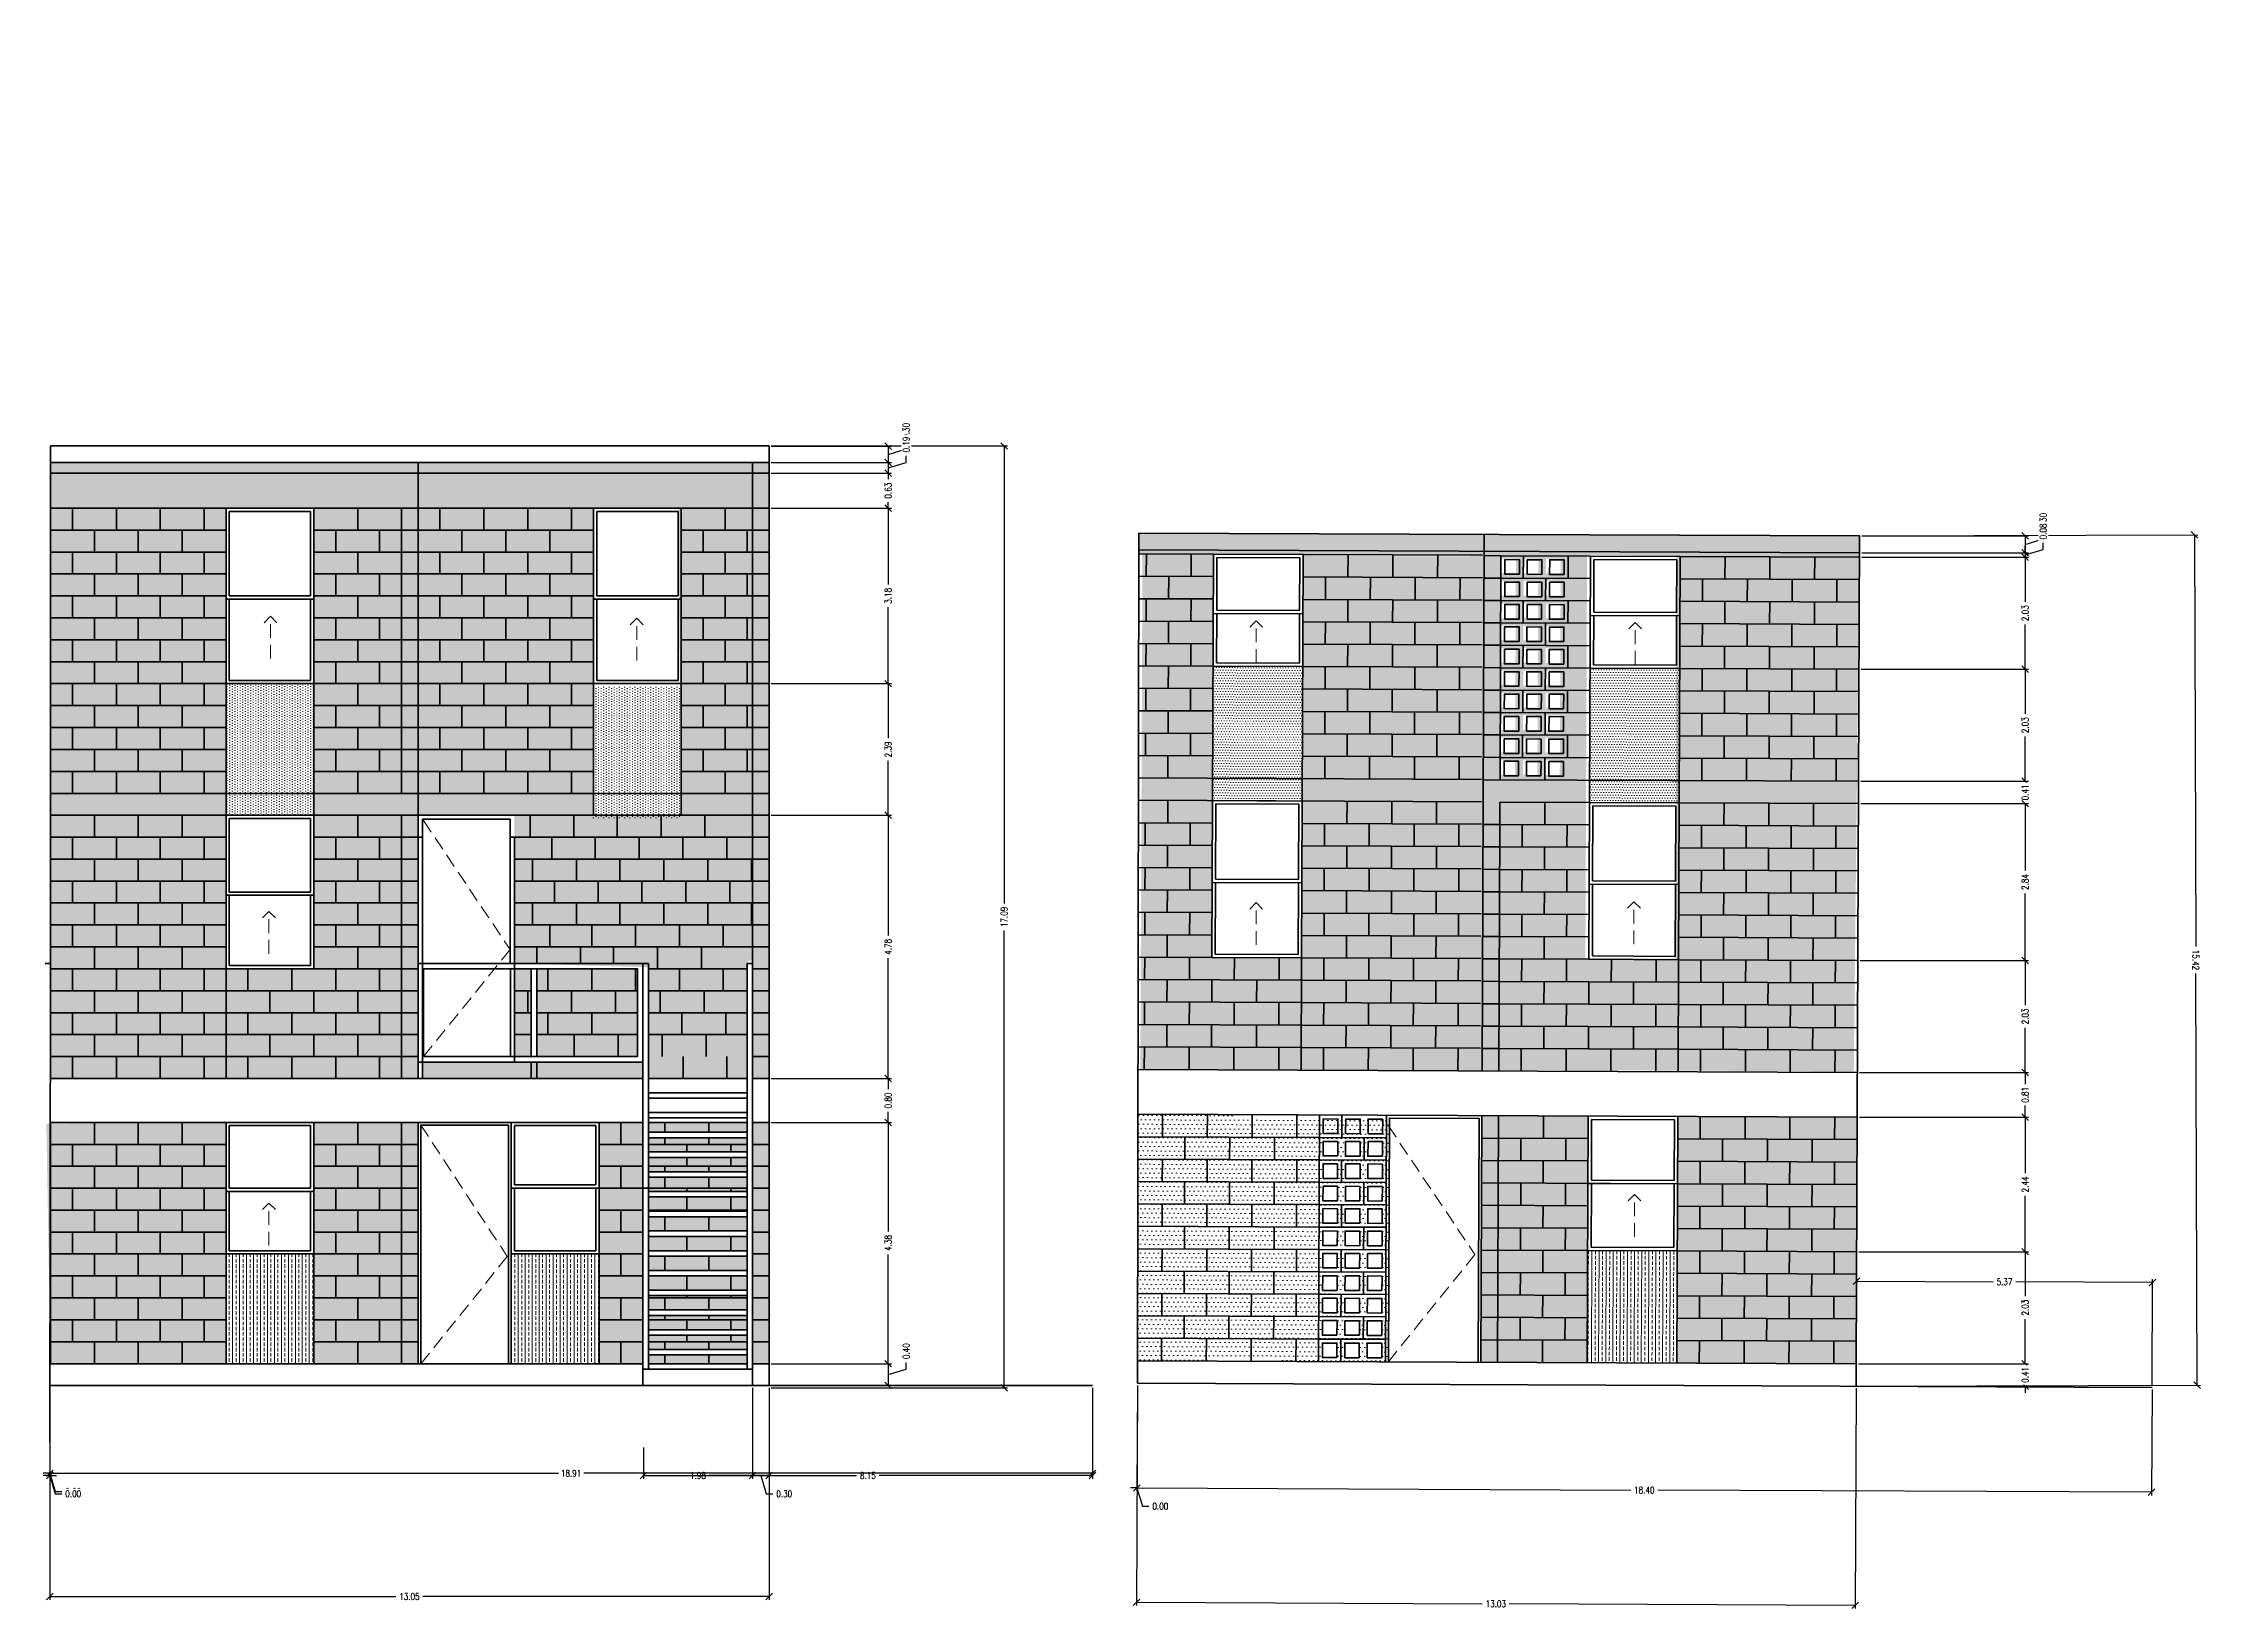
# Model space of a CAD drawing. Header units: inches. Extents: x 2738.4 to 2810.4, y -1117 to -1088.
# Drawn here: x 2771.24 to 2810.38, y -1116.45 to -1088.05 of the extents above; entities that cross this region are included whole.
import ezdxf

# ---------------------------------------------------------------- set-up
doc = ezdxf.new("R2010")
doc.units = ezdxf.units.IN
doc.header["$MEASUREMENT"] = 0
doc.linetypes.add('HIDDEN', pattern=[0.375, 0.25, -0.125])
doc.layers.get('DEFPOINTS').update_dxf_attribs({"color": 210})
for name, color, linetype, lineweight in [('A-ELEV-MBE1', 7, 'Continuous', 35), ('A-ELEV-OVHD', 3, 'HIDDEN', 18), ('A-ELEV-PATT', 8, 'Continuous', 18), ('A-SECT-MCUT', 7, 'Continuous', 35)]:
    doc.layers.add(name, color=color, linetype=linetype, lineweight=lineweight)
doc.styles.add('E-ROMANS', font='romans.shx', dxfattribs={"width": 0.8})
doc.dimstyles.new('E-0100_ARW_18', dxfattribs={"dimscale": 0.001, "dimtxt": 180, "dimasz": 180, "dimexe": 90, "dimexo": 60, "dimgap": 90, "dimtad": 0, "dimzin": 0, "dimdsep": 46, "dimtxsty": 'E-ROMANS', "dimblk": 'OPEN90', "dimcen": 90, "dimclrd": 256, "dimclre": 256, "dimclrt": 256, "dimadec": 0, "dimazin": 0, "dimtfac": 1, "dimtmove": 1, "dimatfit": 3, "dimldrblk": 'OPEN90', "dimfxl": 1, "dimtfill": 1, "dimtolj": 1, "dimtzin": 0, "dimarcsym": 0})
pattern_1 = [(90, (2832.54444, -540.9507), (-0.078965721, 0.03948286), [0, -0.078965721])]

# ---------------------------------------------------------------- blocks, each defined once
blk = doc.blocks.new('_Oblique')
at = {"color": 0, "linetype": 'ByBlock', "lineweight": -2}
blk.add_line((-0.5, -0.5), (0.5, 0.5), dxfattribs=at)
blk = doc.blocks.new('*D96')
at = {"lineweight": -2, "transparency": 16777216}
for p, q in [((2804.23, -1096.986), (2810.32, -1096.966)), ((2804.279, -1112.409), (2810.37, -1112.39))]:
    blk.add_line(p, q, dxfattribs=at)
at = {"transparency": 16777216}
for p, q in [((2810.26, -1096.967), (2810.284, -1104.433)), ((2810.31, -1112.39), (2810.286, -1104.923))]:
    blk.add_line(p, q, dxfattribs=at)
at = {"layer": 'DEFPOINTS', "color": 0, "transparency": 16777216}
for p in [(2804.19, -1096.986), (2804.239, -1112.409), (2810.31, -1112.39)]:
    blk.add_point(p, dxfattribs=at)
at = {"transparency": 16777216, "xscale": 0.12, "yscale": 0.12, "zscale": 0.12}
for p, rotation in [((2810.26, -1096.967), 90.18453966801944), ((2810.31, -1112.39), 270.1845396680195)]:
    blk.add_blockref('_Oblique', p, dxfattribs=dict(at, rotation=rotation))
at = {"transparency": 16777216, "insert": (2810.285, -1104.678), "char_height": 0.12, "attachment_point": 5, "rotation": 270.1845, "style": 'E-ROMANS', "bg_fill": 3, "box_fill_scale": 1.25, "bg_fill_color": 256, "bg_fill_true_color": 13158600, "bg_fill_transparency": 0}
blk.add_mtext('\\A1;15.42', dxfattribs=at)
blk = doc.blocks.new('_Open90')
at = {"color": 0, "linetype": 'ByBlock', "lineweight": -2}
for p, q in [((0, 0), (-1, 0)), ((-0.5, 0.5), (0, 0)), ((0, 0), (-0.5, -0.5))]:
    blk.add_line(p, q, dxfattribs=at)
blk = doc.blocks.new('*D97')
at = {"lineweight": -2, "transparency": 16777216}
for p, q in [((2771.361, -1112.481), (2771.361, -1116.286)), ((2784.407, -1112.44), (2784.407, -1116.286))]:
    blk.add_line(p, q, dxfattribs=at)
at = {"transparency": 16777216}
for p, q in [((2771.361, -1116.226), (2777.639, -1116.226)), ((2784.407, -1116.226), (2778.129, -1116.226))]:
    blk.add_line(p, q, dxfattribs=at)
at = {"layer": 'DEFPOINTS', "color": 0, "transparency": 16777216}
for p in [(2771.361, -1112.441), (2784.407, -1112.4), (2771.361, -1116.226)]:
    blk.add_point(p, dxfattribs=at)
at = {"transparency": 16777216, "xscale": 0.12, "yscale": 0.12, "zscale": 0.12, "rotation": 180}
blk.add_blockref('_Oblique', (2771.361, -1116.226), dxfattribs=at)
at = {"transparency": 16777216, "xscale": 0.12, "yscale": 0.12, "zscale": 0.12}
blk.add_blockref('_Oblique', (2784.407, -1116.226), dxfattribs=at)
at = {"transparency": 16777216, "insert": (2777.884, -1116.226), "char_height": 0.12, "attachment_point": 5, "style": 'E-ROMANS', "bg_fill": 3, "box_fill_scale": 1.25, "bg_fill_color": 256, "bg_fill_true_color": 13158600, "bg_fill_transparency": 0}
blk.add_mtext('\\A1;13.05', dxfattribs=at)
blk = doc.blocks.new('*D98')
at = {"lineweight": -2, "transparency": 16777216}
for p, q in [((2784.109, -1112.44), (2784.109, -1114.092)), ((2784.407, -1112.44), (2784.407, -1114.092))]:
    blk.add_line(p, q, dxfattribs=at)
at = {"transparency": 16777216}
for p, q in [((2784.407, -1114.032), (2784.109, -1114.032)), ((2784.258, -1114.032), (2784.357, -1114.362)), ((2784.357, -1114.362), (2784.477, -1114.362))]:
    blk.add_line(p, q, dxfattribs=at)
at = {"layer": 'DEFPOINTS', "color": 0, "transparency": 16777216}
for p in [(2784.109, -1112.4), (2784.407, -1112.4), (2784.109, -1114.032)]:
    blk.add_point(p, dxfattribs=at)
at = {"transparency": 16777216, "xscale": 0.12, "yscale": 0.12, "zscale": 0.12, "rotation": 180}
blk.add_blockref('_Oblique', (2784.109, -1114.032), dxfattribs=at)
at = {"transparency": 16777216, "insert": (2784.683, -1114.362), "char_height": 0.12, "attachment_point": 5, "style": 'E-ROMANS', "bg_fill": 3, "box_fill_scale": 1.25, "bg_fill_color": 256, "bg_fill_true_color": 13158600, "bg_fill_transparency": 0}
blk.add_mtext('\\A1;0.30', dxfattribs=at)
at = {"transparency": 16777216, "xscale": 0.12, "yscale": 0.12, "zscale": 0.12}
blk.add_blockref('_Oblique', (2784.407, -1114.032), dxfattribs=at)
blk = doc.blocks.new('*D99')
at = {"lineweight": -2, "transparency": 16777216}
for p, q in [((2784.109, -1112.44), (2784.109, -1114.092)), ((2782.128, -1113.524), (2782.128, -1114.092))]:
    blk.add_line(p, q, dxfattribs=at)
at = {"transparency": 16777216}
for p, q in [((2782.128, -1114.032), (2782.919, -1114.032)), ((2784.109, -1114.032), (2783.318, -1114.032))]:
    blk.add_line(p, q, dxfattribs=at)
at = {"layer": 'DEFPOINTS', "color": 0, "transparency": 16777216}
for p in [(2784.109, -1112.4), (2782.128, -1113.484), (2782.128, -1114.032)]:
    blk.add_point(p, dxfattribs=at)
at = {"transparency": 16777216, "xscale": 0.12, "yscale": 0.12, "zscale": 0.12, "rotation": 180}
blk.add_blockref('_Oblique', (2782.128, -1114.032), dxfattribs=at)
at = {"transparency": 16777216, "xscale": 0.12, "yscale": 0.12, "zscale": 0.12}
blk.add_blockref('_Oblique', (2784.109, -1114.032), dxfattribs=at)
at = {"transparency": 16777216, "insert": (2783.118, -1114.032), "char_height": 0.12, "attachment_point": 5, "style": 'E-ROMANS', "bg_fill": 3, "box_fill_scale": 1.25, "bg_fill_color": 256, "bg_fill_true_color": 13158600, "bg_fill_transparency": 0}
blk.add_mtext('\\A1;1.98', dxfattribs=at)
blk = doc.blocks.new('*D100')
at = {"lineweight": -2, "transparency": 16777216}
for p, q in [((2790.273, -1112.44), (2790.273, -1114.092)), ((2782.128, -1113.524), (2782.128, -1114.092))]:
    blk.add_line(p, q, dxfattribs=at)
at = {"transparency": 16777216}
for p, q in [((2782.128, -1114.032), (2785.994, -1114.032)), ((2790.273, -1114.032), (2786.407, -1114.032))]:
    blk.add_line(p, q, dxfattribs=at)
at = {"layer": 'DEFPOINTS', "color": 0, "transparency": 16777216}
for p in [(2790.273, -1112.4), (2782.128, -1113.484), (2790.273, -1114.032)]:
    blk.add_point(p, dxfattribs=at)
at = {"transparency": 16777216, "xscale": 0.12, "yscale": 0.12, "zscale": 0.12, "rotation": 180}
blk.add_blockref('_Oblique', (2782.128, -1114.032), dxfattribs=at)
at = {"transparency": 16777216, "xscale": 0.12, "yscale": 0.12, "zscale": 0.12}
blk.add_blockref('_Oblique', (2790.273, -1114.032), dxfattribs=at)
at = {"transparency": 16777216, "insert": (2786.201, -1114.032), "char_height": 0.12, "attachment_point": 5, "style": 'E-ROMANS', "bg_fill": 3, "box_fill_scale": 1.25, "bg_fill_color": 256, "bg_fill_true_color": 13158600, "bg_fill_transparency": 0}
blk.add_mtext('\\A1;8.15', dxfattribs=at)
blk = doc.blocks.new('*D101')
at = {"lineweight": -2, "transparency": 16777216}
for p, q in [((2771.361, -1112.44), (2771.361, -1114.051)), ((2790.273, -1112.44), (2790.273, -1114.051))]:
    blk.add_line(p, q, dxfattribs=at)
at = {"transparency": 16777216}
for p, q in [((2771.361, -1113.991), (2780.586, -1113.991)), ((2790.273, -1113.991), (2781.049, -1113.991))]:
    blk.add_line(p, q, dxfattribs=at)
at = {"layer": 'DEFPOINTS', "color": 0, "transparency": 16777216}
for p in [(2771.361, -1112.4), (2790.273, -1112.4), (2771.361, -1113.991)]:
    blk.add_point(p, dxfattribs=at)
at = {"transparency": 16777216, "xscale": 0.12, "yscale": 0.12, "zscale": 0.12, "rotation": 180}
blk.add_blockref('_Oblique', (2771.361, -1113.991), dxfattribs=at)
at = {"transparency": 16777216, "xscale": 0.12, "yscale": 0.12, "zscale": 0.12}
blk.add_blockref('_Oblique', (2790.273, -1113.991), dxfattribs=at)
at = {"transparency": 16777216, "insert": (2780.817, -1113.991), "char_height": 0.12, "attachment_point": 5, "style": 'E-ROMANS', "bg_fill": 3, "box_fill_scale": 1.25, "bg_fill_color": 256, "bg_fill_true_color": 13158600, "bg_fill_transparency": 0}
blk.add_mtext('\\A1;18.91', dxfattribs=at)
blk = doc.blocks.new('*D57')
at = {"lineweight": -2, "transparency": 16777216}
blk.add_line((2771.361, -1112.44), (2771.361, -1114.051), dxfattribs=at)
blk.add_line((2771.361, -1112.44), (2771.361, -1114.051), dxfattribs=at)
at = {"transparency": 16777216}
for p, q in [((2771.361, -1113.991), (2771.241, -1113.991)), ((2771.361, -1113.991), (2771.481, -1113.991)), ((2771.361, -1113.991), (2771.46, -1114.321)), ((2771.46, -1114.321), (2771.58, -1114.321))]:
    blk.add_line(p, q, dxfattribs=at)
at = {"layer": 'DEFPOINTS', "color": 0, "transparency": 16777216}
for p in [(2771.361, -1112.4), (2771.361, -1112.4), (2771.361, -1113.991)]:
    blk.add_point(p, dxfattribs=at)
at = {"transparency": 16777216, "insert": (2771.787, -1114.321), "char_height": 0.12, "attachment_point": 5, "style": 'E-ROMANS', "bg_fill": 3, "box_fill_scale": 1.25, "bg_fill_color": 256, "bg_fill_true_color": 13158600, "bg_fill_transparency": 0}
blk.add_mtext('\\A1;0.00', dxfattribs=at)
at = {"transparency": 16777216, "xscale": 0.12, "yscale": 0.12, "zscale": 0.12}
blk.add_blockref('_Oblique', (2771.361, -1113.991), dxfattribs=at)
at = {"transparency": 16777216, "xscale": 0.12, "yscale": 0.12, "zscale": 0.12, "rotation": 180}
blk.add_blockref('_Oblique', (2771.361, -1113.991), dxfattribs=at)
blk = doc.blocks.new('*D58')
at = {"lineweight": -2, "transparency": 16777216}
blk.add_line((2771.361, -1112.44), (2771.361, -1114.051), dxfattribs=at)
blk.add_line((2771.361, -1112.44), (2771.361, -1114.051), dxfattribs=at)
at = {"transparency": 16777216}
for p, q in [((2771.361, -1113.991), (2771.241, -1113.991)), ((2771.361, -1113.991), (2771.481, -1113.991)), ((2771.361, -1113.991), (2771.46, -1114.321)), ((2771.46, -1114.321), (2771.58, -1114.321))]:
    blk.add_line(p, q, dxfattribs=at)
at = {"layer": 'DEFPOINTS', "color": 0, "transparency": 16777216}
for p in [(2771.361, -1112.4), (2771.361, -1112.4), (2771.361, -1113.991)]:
    blk.add_point(p, dxfattribs=at)
at = {"transparency": 16777216, "insert": (2771.787, -1114.321), "char_height": 0.12, "attachment_point": 5, "style": 'E-ROMANS', "bg_fill": 3, "box_fill_scale": 1.25, "bg_fill_color": 256, "bg_fill_true_color": 13158600, "bg_fill_transparency": 0}
blk.add_mtext('\\A1;0.00', dxfattribs=at)
at = {"transparency": 16777216, "xscale": 0.12, "yscale": 0.12, "zscale": 0.12}
blk.add_blockref('_Oblique', (2771.361, -1113.991), dxfattribs=at)
at = {"transparency": 16777216, "xscale": 0.12, "yscale": 0.12, "zscale": 0.12, "rotation": 180}
blk.add_blockref('_Oblique', (2771.361, -1113.991), dxfattribs=at)
blk = doc.blocks.new('*D59')
at = {"lineweight": -2, "transparency": 16777216}
blk.add_line((2771.361, -1112.44), (2771.361, -1114.051), dxfattribs=at)
blk.add_line((2771.361, -1112.44), (2771.361, -1114.051), dxfattribs=at)
at = {"transparency": 16777216}
for p, q in [((2771.361, -1113.991), (2771.241, -1113.991)), ((2771.361, -1113.991), (2771.481, -1113.991)), ((2771.361, -1113.991), (2771.46, -1114.321)), ((2771.46, -1114.321), (2771.58, -1114.321))]:
    blk.add_line(p, q, dxfattribs=at)
at = {"layer": 'DEFPOINTS', "color": 0, "transparency": 16777216}
for p in [(2771.361, -1112.4), (2771.361, -1112.4), (2771.361, -1113.991)]:
    blk.add_point(p, dxfattribs=at)
at = {"transparency": 16777216, "insert": (2771.787, -1114.321), "char_height": 0.12, "attachment_point": 5, "style": 'E-ROMANS', "bg_fill": 3, "box_fill_scale": 1.25, "bg_fill_color": 256, "bg_fill_true_color": 13158600, "bg_fill_transparency": 0}
blk.add_mtext('\\A1;0.00', dxfattribs=at)
at = {"transparency": 16777216, "xscale": 0.12, "yscale": 0.12, "zscale": 0.12}
blk.add_blockref('_Oblique', (2771.361, -1113.991), dxfattribs=at)
at = {"transparency": 16777216, "xscale": 0.12, "yscale": 0.12, "zscale": 0.12, "rotation": 180}
blk.add_blockref('_Oblique', (2771.361, -1113.991), dxfattribs=at)
blk = doc.blocks.new('*D60')
at = {"lineweight": -2, "transparency": 16777216}
for p in [(2771.361, -1112.44), (2771.361, -1112.481)]:
    blk.add_line(p, (2771.361, -1114.092), dxfattribs=at)
at = {"transparency": 16777216}
for p, q in [((2771.361, -1114.032), (2771.241, -1114.032)), ((2771.361, -1114.032), (2771.481, -1114.032)), ((2771.361, -1114.032), (2771.46, -1114.362)), ((2771.361, -1114.032), (2771.361, -1114.032)), ((2771.361, -1114.032), (2771.361, -1114.032)), ((2771.46, -1114.362), (2771.58, -1114.362))]:
    blk.add_line(p, q, dxfattribs=at)
at = {"layer": 'DEFPOINTS', "color": 0, "transparency": 16777216}
for p in [(2771.361, -1112.4), (2771.361, -1112.441), (2771.361, -1114.032)]:
    blk.add_point(p, dxfattribs=at)
at = {"transparency": 16777216, "insert": (2771.787, -1114.362), "char_height": 0.12, "attachment_point": 5, "style": 'E-ROMANS', "bg_fill": 3, "box_fill_scale": 1.25, "bg_fill_color": 256, "bg_fill_true_color": 13158600, "bg_fill_transparency": 0}
blk.add_mtext('\\A1;0.00', dxfattribs=at)
at = {"transparency": 16777216, "xscale": 0.12, "yscale": 0.12, "zscale": 0.12, "rotation": 180}
blk.add_blockref('_Oblique', (2771.361, -1114.032), dxfattribs=at)
at = {"transparency": 16777216, "xscale": 0.12, "yscale": 0.12, "zscale": 0.12}
blk.add_blockref('_Oblique', (2771.361, -1114.032), dxfattribs=at)
blk = doc.blocks.new('*D61')
at = {"transparency": 16777216}
for p, q in [((2807.518, -1097.04), (2807.518, -1096.92)), ((2807.188, -1096.986), (2807.188, -1097.291)), ((2807.188, -1097.139), (2807.518, -1097.04))]:
    blk.add_line(p, q, dxfattribs=at)
at = {"lineweight": -2, "transparency": 16777216}
for p, q in [((2804.226, -1096.986), (2807.248, -1096.986)), ((2804.228, -1097.291), (2807.248, -1097.291))]:
    blk.add_line(p, q, dxfattribs=at)
at = {"layer": 'DEFPOINTS', "color": 0, "transparency": 16777216}
for p in [(2804.186, -1096.986), (2804.188, -1097.291), (2807.188, -1097.291)]:
    blk.add_point(p, dxfattribs=at)
at = {"transparency": 16777216, "xscale": 0.12, "yscale": 0.12, "zscale": 0.12, "rotation": 270}
blk.add_blockref('_Oblique', (2807.188, -1097.291), dxfattribs=at)
at = {"transparency": 16777216, "insert": (2807.518, -1096.713), "char_height": 0.12, "attachment_point": 5, "rotation": 90, "style": 'E-ROMANS', "bg_fill": 3, "box_fill_scale": 1.25, "bg_fill_color": 256, "bg_fill_true_color": 13158600, "bg_fill_transparency": 0}
blk.add_mtext('\\A1;0.30', dxfattribs=at)
at = {"transparency": 16777216, "xscale": 0.12, "yscale": 0.12, "zscale": 0.12, "rotation": 90}
blk.add_blockref('_Oblique', (2807.188, -1096.986), dxfattribs=at)
blk = doc.blocks.new('*D62')
at = {"lineweight": -2, "transparency": 16777216}
for p, q in [((2804.228, -1097.291), (2807.248, -1097.291)), ((2804.225, -1097.372), (2807.248, -1097.372))]:
    blk.add_line(p, q, dxfattribs=at)
at = {"transparency": 16777216}
for p, q in [((2807.188, -1097.291), (2807.188, -1097.171)), ((2807.188, -1097.332), (2807.518, -1097.233)), ((2807.188, -1097.291), (2807.188, -1097.372)), ((2807.188, -1097.291), (2807.188, -1097.372)), ((2807.518, -1097.233), (2807.518, -1097.113)), ((2807.188, -1097.372), (2807.188, -1097.492))]:
    blk.add_line(p, q, dxfattribs=at)
at = {"layer": 'DEFPOINTS', "color": 0, "transparency": 16777216}
for p in [(2804.188, -1097.291), (2804.185, -1097.372), (2807.188, -1097.372)]:
    blk.add_point(p, dxfattribs=at)
at = {"transparency": 16777216, "xscale": 0.12, "yscale": 0.12, "zscale": 0.12, "rotation": 90}
blk.add_blockref('_Oblique', (2807.188, -1097.372), dxfattribs=at)
at = {"transparency": 16777216, "insert": (2807.518, -1096.906), "char_height": 0.12, "attachment_point": 5, "rotation": 90, "style": 'E-ROMANS', "bg_fill": 3, "box_fill_scale": 1.25, "bg_fill_color": 256, "bg_fill_true_color": 13158600, "bg_fill_transparency": 0}
blk.add_mtext('\\A1;0.08', dxfattribs=at)
at = {"transparency": 16777216, "xscale": 0.12, "yscale": 0.12, "zscale": 0.12, "rotation": 270}
blk.add_blockref('_Oblique', (2807.188, -1097.291), dxfattribs=at)
blk = doc.blocks.new('*D63')
at = {"lineweight": -2, "transparency": 16777216}
for p, q in [((2804.225, -1097.372), (2807.248, -1097.372)), ((2804.216, -1099.404), (2807.248, -1099.404))]:
    blk.add_line(p, q, dxfattribs=at)
at = {"transparency": 16777216}
for p, q in [((2807.188, -1097.372), (2807.188, -1098.182)), ((2807.188, -1099.404), (2807.188, -1098.595))]:
    blk.add_line(p, q, dxfattribs=at)
at = {"layer": 'DEFPOINTS', "color": 0, "transparency": 16777216}
for p in [(2804.185, -1097.372), (2804.176, -1099.404), (2807.188, -1099.404)]:
    blk.add_point(p, dxfattribs=at)
at = {"transparency": 16777216, "xscale": 0.12, "yscale": 0.12, "zscale": 0.12}
for p, rotation in [((2807.188, -1097.372), 90), ((2807.188, -1099.404), 270)]:
    blk.add_blockref('_Oblique', p, dxfattribs=dict(at, rotation=rotation))
at = {"transparency": 16777216, "insert": (2807.188, -1098.388), "char_height": 0.12, "attachment_point": 5, "rotation": 90, "style": 'E-ROMANS', "bg_fill": 3, "box_fill_scale": 1.25, "bg_fill_color": 256, "bg_fill_true_color": 13158600, "bg_fill_transparency": 0}
blk.add_mtext('\\A1;2.03', dxfattribs=at)
blk = doc.blocks.new('*D64')
at = {"lineweight": -2, "transparency": 16777216}
for p, q in [((2804.216, -1099.404), (2807.248, -1099.404)), ((2804.208, -1101.436), (2807.248, -1101.436))]:
    blk.add_line(p, q, dxfattribs=at)
at = {"transparency": 16777216}
for p, q in [((2807.188, -1099.404), (2807.188, -1100.214)), ((2807.188, -1101.436), (2807.188, -1100.627))]:
    blk.add_line(p, q, dxfattribs=at)
at = {"layer": 'DEFPOINTS', "color": 0, "transparency": 16777216}
for p in [(2804.176, -1099.404), (2804.168, -1101.436), (2807.188, -1101.436)]:
    blk.add_point(p, dxfattribs=at)
at = {"transparency": 16777216, "xscale": 0.12, "yscale": 0.12, "zscale": 0.12}
for p, rotation in [((2807.188, -1099.404), 90), ((2807.188, -1101.436), 270)]:
    blk.add_blockref('_Oblique', p, dxfattribs=dict(at, rotation=rotation))
at = {"transparency": 16777216, "insert": (2807.188, -1100.42), "char_height": 0.12, "attachment_point": 5, "rotation": 90, "style": 'E-ROMANS', "bg_fill": 3, "box_fill_scale": 1.25, "bg_fill_color": 256, "bg_fill_true_color": 13158600, "bg_fill_transparency": 0}
blk.add_mtext('\\A1;2.03', dxfattribs=at)
blk = doc.blocks.new('*D65')
at = {"lineweight": -2, "transparency": 16777216}
for p, q in [((2804.208, -1101.436), (2807.248, -1101.436)), ((2804.206, -1101.843), (2807.248, -1101.843))]:
    blk.add_line(p, q, dxfattribs=at)
at = {"transparency": 16777216}
for p, q in [((2807.188, -1101.436), (2807.188, -1101.316)), ((2807.188, -1101.436), (2807.188, -1101.447)), ((2807.188, -1101.843), (2807.188, -1101.832)), ((2807.188, -1101.843), (2807.188, -1101.963))]:
    blk.add_line(p, q, dxfattribs=at)
at = {"layer": 'DEFPOINTS', "color": 0, "transparency": 16777216}
for p in [(2804.168, -1101.436), (2804.166, -1101.843)]:
    blk.add_point(p, dxfattribs=at)
at = {"transparency": 16777216, "xscale": 0.12, "yscale": 0.12, "zscale": 0.12}
for p, rotation in [((2807.188, -1101.436), 270), ((2807.188, -1101.843), 90)]:
    blk.add_blockref('_Oblique', p, dxfattribs=dict(at, rotation=rotation))
at = {"transparency": 16777216, "insert": (2807.188, -1101.639), "char_height": 0.12, "attachment_point": 5, "rotation": 90, "style": 'E-ROMANS', "bg_fill": 3, "box_fill_scale": 1.25, "bg_fill_color": 256, "bg_fill_true_color": 13158600, "bg_fill_transparency": 0}
blk.add_mtext('\\A1;0.41', dxfattribs=at)
at = {"layer": 'DEFPOINTS', "color": 0, "transparency": 16777216}
blk.add_point((2807.188, -1101.843), dxfattribs=at)
blk = doc.blocks.new('*D66')
at = {"lineweight": -2, "transparency": 16777216}
for p, q in [((2804.206, -1101.843), (2807.248, -1101.843)), ((2804.194, -1104.687), (2807.248, -1104.687))]:
    blk.add_line(p, q, dxfattribs=at)
at = {"transparency": 16777216}
for p, q in [((2807.188, -1101.843), (2807.188, -1103.056)), ((2807.188, -1104.687), (2807.188, -1103.474))]:
    blk.add_line(p, q, dxfattribs=at)
at = {"layer": 'DEFPOINTS', "color": 0, "transparency": 16777216}
for p in [(2804.166, -1101.843), (2804.154, -1104.687), (2807.188, -1104.687)]:
    blk.add_point(p, dxfattribs=at)
at = {"transparency": 16777216, "xscale": 0.12, "yscale": 0.12, "zscale": 0.12}
for p, rotation in [((2807.188, -1101.843), 90), ((2807.188, -1104.687), 270)]:
    blk.add_blockref('_Oblique', p, dxfattribs=dict(at, rotation=rotation))
at = {"transparency": 16777216, "insert": (2807.188, -1103.265), "char_height": 0.12, "attachment_point": 5, "rotation": 90, "style": 'E-ROMANS', "bg_fill": 3, "box_fill_scale": 1.25, "bg_fill_color": 256, "bg_fill_true_color": 13158600, "bg_fill_transparency": 0}
blk.add_mtext('\\A1;2.84', dxfattribs=at)
blk = doc.blocks.new('*D67')
at = {"lineweight": -2, "transparency": 16777216}
for p, q in [((2804.194, -1104.687), (2807.248, -1104.687)), ((2804.186, -1106.719), (2807.248, -1106.719))]:
    blk.add_line(p, q, dxfattribs=at)
at = {"transparency": 16777216}
for p, q in [((2807.188, -1104.687), (2807.188, -1105.497)), ((2807.188, -1106.719), (2807.188, -1105.91))]:
    blk.add_line(p, q, dxfattribs=at)
at = {"layer": 'DEFPOINTS', "color": 0, "transparency": 16777216}
for p in [(2804.154, -1104.687), (2804.146, -1106.719), (2807.188, -1106.719)]:
    blk.add_point(p, dxfattribs=at)
at = {"transparency": 16777216, "xscale": 0.12, "yscale": 0.12, "zscale": 0.12}
for p, rotation in [((2807.188, -1104.687), 90), ((2807.188, -1106.719), 270)]:
    blk.add_blockref('_Oblique', p, dxfattribs=dict(at, rotation=rotation))
at = {"transparency": 16777216, "insert": (2807.188, -1105.703), "char_height": 0.12, "attachment_point": 5, "rotation": 90, "style": 'E-ROMANS', "bg_fill": 3, "box_fill_scale": 1.25, "bg_fill_color": 256, "bg_fill_true_color": 13158600, "bg_fill_transparency": 0}
blk.add_mtext('\\A1;2.03', dxfattribs=at)
blk = doc.blocks.new('*D68')
at = {"lineweight": -2, "transparency": 16777216}
for p, q in [((2804.186, -1106.719), (2807.248, -1106.719)), ((2804.182, -1107.532), (2807.248, -1107.532))]:
    blk.add_line(p, q, dxfattribs=at)
at = {"transparency": 16777216}
for p, q in [((2807.188, -1106.719), (2807.188, -1106.933)), ((2807.188, -1107.532), (2807.188, -1107.318))]:
    blk.add_line(p, q, dxfattribs=at)
at = {"layer": 'DEFPOINTS', "color": 0, "transparency": 16777216}
for p in [(2804.146, -1106.719), (2804.142, -1107.532), (2807.188, -1107.532)]:
    blk.add_point(p, dxfattribs=at)
at = {"transparency": 16777216, "xscale": 0.12, "yscale": 0.12, "zscale": 0.12}
for p, rotation in [((2807.188, -1106.719), 90), ((2807.188, -1107.532), 270)]:
    blk.add_blockref('_Oblique', p, dxfattribs=dict(at, rotation=rotation))
at = {"transparency": 16777216, "insert": (2807.188, -1107.126), "char_height": 0.12, "attachment_point": 5, "rotation": 90, "style": 'E-ROMANS', "bg_fill": 3, "box_fill_scale": 1.25, "bg_fill_color": 256, "bg_fill_true_color": 13158600, "bg_fill_transparency": 0}
blk.add_mtext('\\A1;0.81', dxfattribs=at)
blk = doc.blocks.new('*D69')
at = {"lineweight": -2, "transparency": 16777216}
for p, q in [((2804.182, -1107.532), (2807.248, -1107.532)), ((2804.172, -1109.97), (2807.248, -1109.97))]:
    blk.add_line(p, q, dxfattribs=at)
at = {"transparency": 16777216}
for p, q in [((2807.188, -1107.532), (2807.188, -1108.543)), ((2807.188, -1109.97), (2807.188, -1108.96))]:
    blk.add_line(p, q, dxfattribs=at)
at = {"layer": 'DEFPOINTS', "color": 0, "transparency": 16777216}
for p in [(2804.142, -1107.532), (2804.132, -1109.97), (2807.188, -1109.97)]:
    blk.add_point(p, dxfattribs=at)
at = {"transparency": 16777216, "xscale": 0.12, "yscale": 0.12, "zscale": 0.12}
for p, rotation in [((2807.188, -1107.532), 90), ((2807.188, -1109.97), 270)]:
    blk.add_blockref('_Oblique', p, dxfattribs=dict(at, rotation=rotation))
at = {"transparency": 16777216, "insert": (2807.188, -1108.751), "char_height": 0.12, "attachment_point": 5, "rotation": 90, "style": 'E-ROMANS', "bg_fill": 3, "box_fill_scale": 1.25, "bg_fill_color": 256, "bg_fill_true_color": 13158600, "bg_fill_transparency": 0}
blk.add_mtext('\\A1;2.44', dxfattribs=at)
blk = doc.blocks.new('*D70')
at = {"lineweight": -2, "transparency": 16777216}
for p, q in [((2804.172, -1109.97), (2807.248, -1109.97)), ((2804.164, -1112.002), (2807.248, -1112.002))]:
    blk.add_line(p, q, dxfattribs=at)
at = {"transparency": 16777216}
for p, q in [((2807.188, -1109.97), (2807.188, -1110.78)), ((2807.188, -1112.002), (2807.188, -1111.193))]:
    blk.add_line(p, q, dxfattribs=at)
at = {"layer": 'DEFPOINTS', "color": 0, "transparency": 16777216}
for p in [(2804.132, -1109.97), (2804.124, -1112.002), (2807.188, -1112.002)]:
    blk.add_point(p, dxfattribs=at)
at = {"transparency": 16777216, "xscale": 0.12, "yscale": 0.12, "zscale": 0.12}
for p, rotation in [((2807.188, -1109.97), 90), ((2807.188, -1112.002), 270)]:
    blk.add_blockref('_Oblique', p, dxfattribs=dict(at, rotation=rotation))
at = {"transparency": 16777216, "insert": (2807.188, -1110.986), "char_height": 0.12, "attachment_point": 5, "rotation": 90, "style": 'E-ROMANS', "bg_fill": 3, "box_fill_scale": 1.25, "bg_fill_color": 256, "bg_fill_true_color": 13158600, "bg_fill_transparency": 0}
blk.add_mtext('\\A1;2.03', dxfattribs=at)
blk = doc.blocks.new('*D71')
at = {"lineweight": -2, "transparency": 16777216}
for p, q in [((2804.164, -1112.002), (2807.248, -1112.002)), ((2804.162, -1112.409), (2807.248, -1112.409))]:
    blk.add_line(p, q, dxfattribs=at)
at = {"transparency": 16777216}
for p, q in [((2807.188, -1112.002), (2807.188, -1111.882)), ((2807.188, -1112.002), (2807.188, -1112.013)), ((2807.188, -1112.409), (2807.188, -1112.398)), ((2807.188, -1112.409), (2807.188, -1112.529))]:
    blk.add_line(p, q, dxfattribs=at)
at = {"layer": 'DEFPOINTS', "color": 0, "transparency": 16777216}
for p in [(2804.124, -1112.002), (2804.122, -1112.409)]:
    blk.add_point(p, dxfattribs=at)
at = {"transparency": 16777216, "xscale": 0.12, "yscale": 0.12, "zscale": 0.12}
for p, rotation in [((2807.188, -1112.002), 270), ((2807.188, -1112.409), 90)]:
    blk.add_blockref('_Oblique', p, dxfattribs=dict(at, rotation=rotation))
at = {"transparency": 16777216, "insert": (2807.188, -1112.206), "char_height": 0.12, "attachment_point": 5, "rotation": 90, "style": 'E-ROMANS', "bg_fill": 3, "box_fill_scale": 1.25, "bg_fill_color": 256, "bg_fill_true_color": 13158600, "bg_fill_transparency": 0}
blk.add_mtext('\\A1;0.41', dxfattribs=at)
at = {"layer": 'DEFPOINTS', "color": 0, "transparency": 16777216}
blk.add_point((2807.188, -1112.409), dxfattribs=at)
blk = doc.blocks.new('*D72')
at = {"lineweight": -2, "transparency": 16777216}
for p, q in [((2784.447, -1095.355), (2788.73, -1095.355)), ((2784.447, -1112.441), (2788.73, -1112.441))]:
    blk.add_line(p, q, dxfattribs=at)
at = {"transparency": 16777216}
for p, q in [((2788.67, -1095.355), (2788.67, -1103.655)), ((2788.67, -1112.441), (2788.67, -1104.141))]:
    blk.add_line(p, q, dxfattribs=at)
at = {"layer": 'DEFPOINTS', "color": 0, "transparency": 16777216}
for p in [(2784.407, -1095.355), (2784.407, -1112.441), (2788.67, -1112.441)]:
    blk.add_point(p, dxfattribs=at)
at = {"transparency": 16777216, "xscale": 0.12, "yscale": 0.12, "zscale": 0.12}
for p, rotation in [((2788.67, -1095.355), 90), ((2788.67, -1112.441), 270)]:
    blk.add_blockref('_Oblique', p, dxfattribs=dict(at, rotation=rotation))
at = {"transparency": 16777216, "insert": (2788.67, -1103.898), "char_height": 0.12, "attachment_point": 5, "rotation": 90, "style": 'E-ROMANS', "bg_fill": 3, "box_fill_scale": 1.25, "bg_fill_color": 256, "bg_fill_true_color": 13158600, "bg_fill_transparency": 0}
blk.add_mtext('\\A1;17.09', dxfattribs=at)
blk = doc.blocks.new('*D73')
at = {"lineweight": -2, "transparency": 16777216}
for p, q in [((2784.447, -1095.358), (2786.626, -1095.358)), ((2784.447, -1095.655), (2786.626, -1095.655))]:
    blk.add_line(p, q, dxfattribs=at)
at = {"transparency": 16777216}
for p, q in [((2786.566, -1095.358), (2786.566, -1095.655)), ((2786.896, -1095.408), (2786.896, -1095.288)), ((2786.566, -1095.507), (2786.896, -1095.408))]:
    blk.add_line(p, q, dxfattribs=at)
at = {"layer": 'DEFPOINTS', "color": 0, "transparency": 16777216}
for p in [(2784.407, -1095.358), (2784.407, -1095.655), (2786.566, -1095.655)]:
    blk.add_point(p, dxfattribs=at)
at = {"transparency": 16777216, "xscale": 0.12, "yscale": 0.12, "zscale": 0.12, "rotation": 270}
blk.add_blockref('_Oblique', (2786.566, -1095.655), dxfattribs=at)
at = {"transparency": 16777216, "insert": (2786.896, -1095.081), "char_height": 0.12, "attachment_point": 5, "rotation": 90, "style": 'E-ROMANS', "bg_fill": 3, "box_fill_scale": 1.25, "bg_fill_color": 256, "bg_fill_true_color": 13158600, "bg_fill_transparency": 0}
blk.add_mtext('\\A1;0.30', dxfattribs=at)
at = {"transparency": 16777216, "xscale": 0.12, "yscale": 0.12, "zscale": 0.12, "rotation": 90}
blk.add_blockref('_Oblique', (2786.566, -1095.358), dxfattribs=at)
blk = doc.blocks.new('*D74')
at = {"lineweight": -2, "transparency": 16777216}
for p, q in [((2784.447, -1095.655), (2786.626, -1095.655)), ((2784.447, -1095.848), (2786.626, -1095.848))]:
    blk.add_line(p, q, dxfattribs=at)
at = {"transparency": 16777216}
for p, q in [((2786.566, -1095.752), (2786.896, -1095.653)), ((2786.566, -1095.655), (2786.566, -1095.848)), ((2786.896, -1095.653), (2786.896, -1095.533))]:
    blk.add_line(p, q, dxfattribs=at)
at = {"layer": 'DEFPOINTS', "color": 0, "transparency": 16777216}
for p in [(2784.407, -1095.655), (2784.407, -1095.848), (2786.566, -1095.848)]:
    blk.add_point(p, dxfattribs=at)
at = {"transparency": 16777216, "xscale": 0.12, "yscale": 0.12, "zscale": 0.12, "rotation": 270}
blk.add_blockref('_Oblique', (2786.566, -1095.848), dxfattribs=at)
at = {"transparency": 16777216, "insert": (2786.896, -1095.329), "char_height": 0.12, "attachment_point": 5, "rotation": 90, "style": 'E-ROMANS', "bg_fill": 3, "box_fill_scale": 1.25, "bg_fill_color": 256, "bg_fill_true_color": 13158600, "bg_fill_transparency": 0}
blk.add_mtext('\\A1;0.19', dxfattribs=at)
at = {"transparency": 16777216, "xscale": 0.12, "yscale": 0.12, "zscale": 0.12, "rotation": 90}
blk.add_blockref('_Oblique', (2786.566, -1095.655), dxfattribs=at)
blk = doc.blocks.new('*D75')
at = {"lineweight": -2, "transparency": 16777216}
for p, q in [((2784.447, -1095.848), (2786.626, -1095.848)), ((2784.447, -1096.483), (2786.626, -1096.483))]:
    blk.add_line(p, q, dxfattribs=at)
at = {"transparency": 16777216}
for p, q in [((2786.566, -1095.848), (2786.566, -1095.959)), ((2786.566, -1096.483), (2786.566, -1096.372))]:
    blk.add_line(p, q, dxfattribs=at)
at = {"layer": 'DEFPOINTS', "color": 0, "transparency": 16777216}
for p in [(2784.407, -1095.848), (2784.407, -1096.483)]:
    blk.add_point(p, dxfattribs=at)
at = {"transparency": 16777216, "xscale": 0.12, "yscale": 0.12, "zscale": 0.12}
for p, rotation in [((2786.566, -1095.848), 90), ((2786.566, -1096.483), 270)]:
    blk.add_blockref('_Oblique', p, dxfattribs=dict(at, rotation=rotation))
at = {"transparency": 16777216, "insert": (2786.566, -1096.165), "char_height": 0.12, "attachment_point": 5, "rotation": 90, "style": 'E-ROMANS', "bg_fill": 3, "box_fill_scale": 1.25, "bg_fill_color": 256, "bg_fill_true_color": 13158600, "bg_fill_transparency": 0}
blk.add_mtext('\\A1;0.63', dxfattribs=at)
at = {"layer": 'DEFPOINTS', "color": 0, "transparency": 16777216}
blk.add_point((2786.566, -1096.483), dxfattribs=at)
blk = doc.blocks.new('*D76')
at = {"lineweight": -2, "transparency": 16777216}
for p, q in [((2784.447, -1096.483), (2786.626, -1096.483)), ((2784.447, -1099.666), (2786.626, -1099.666))]:
    blk.add_line(p, q, dxfattribs=at)
at = {"transparency": 16777216}
for p, q in [((2786.566, -1096.483), (2786.566, -1097.868)), ((2786.566, -1099.666), (2786.566, -1098.281))]:
    blk.add_line(p, q, dxfattribs=at)
at = {"layer": 'DEFPOINTS', "color": 0, "transparency": 16777216}
for p in [(2784.407, -1096.483), (2784.407, -1099.666), (2786.566, -1099.666)]:
    blk.add_point(p, dxfattribs=at)
at = {"transparency": 16777216, "xscale": 0.12, "yscale": 0.12, "zscale": 0.12}
for p, rotation in [((2786.566, -1096.483), 90), ((2786.566, -1099.666), 270)]:
    blk.add_blockref('_Oblique', p, dxfattribs=dict(at, rotation=rotation))
at = {"transparency": 16777216, "insert": (2786.566, -1098.074), "char_height": 0.12, "attachment_point": 5, "rotation": 90, "style": 'E-ROMANS', "bg_fill": 3, "box_fill_scale": 1.25, "bg_fill_color": 256, "bg_fill_true_color": 13158600, "bg_fill_transparency": 0}
blk.add_mtext('\\A1;3.18', dxfattribs=at)
blk = doc.blocks.new('*D77')
at = {"lineweight": -2, "transparency": 16777216}
for p, q in [((2784.447, -1099.666), (2786.626, -1099.666)), ((2784.447, -1102.054), (2786.626, -1102.054))]:
    blk.add_line(p, q, dxfattribs=at)
at = {"transparency": 16777216}
for p, q in [((2786.566, -1099.666), (2786.566, -1100.656)), ((2786.566, -1102.054), (2786.566, -1101.064))]:
    blk.add_line(p, q, dxfattribs=at)
at = {"layer": 'DEFPOINTS', "color": 0, "transparency": 16777216}
for p in [(2784.407, -1099.666), (2784.407, -1102.054), (2786.566, -1102.054)]:
    blk.add_point(p, dxfattribs=at)
at = {"transparency": 16777216, "xscale": 0.12, "yscale": 0.12, "zscale": 0.12}
for p, rotation in [((2786.566, -1099.666), 90), ((2786.566, -1102.054), 270)]:
    blk.add_blockref('_Oblique', p, dxfattribs=dict(at, rotation=rotation))
at = {"transparency": 16777216, "insert": (2786.566, -1100.86), "char_height": 0.12, "attachment_point": 5, "rotation": 90, "style": 'E-ROMANS', "bg_fill": 3, "box_fill_scale": 1.25, "bg_fill_color": 256, "bg_fill_true_color": 13158600, "bg_fill_transparency": 0}
blk.add_mtext('\\A1;2.39', dxfattribs=at)
blk = doc.blocks.new('*D78')
at = {"lineweight": -2, "transparency": 16777216}
for p, q in [((2784.447, -1102.054), (2786.626, -1102.054)), ((2784.447, -1106.829), (2786.626, -1106.829))]:
    blk.add_line(p, q, dxfattribs=at)
at = {"transparency": 16777216}
for p, q in [((2786.566, -1102.054), (2786.566, -1104.235)), ((2786.566, -1106.829), (2786.566, -1104.648))]:
    blk.add_line(p, q, dxfattribs=at)
at = {"layer": 'DEFPOINTS', "color": 0, "transparency": 16777216}
for p in [(2784.407, -1102.054), (2784.407, -1106.829), (2786.566, -1106.829)]:
    blk.add_point(p, dxfattribs=at)
at = {"transparency": 16777216, "xscale": 0.12, "yscale": 0.12, "zscale": 0.12}
for p, rotation in [((2786.566, -1102.054), 90), ((2786.566, -1106.829), 270)]:
    blk.add_blockref('_Oblique', p, dxfattribs=dict(at, rotation=rotation))
at = {"transparency": 16777216, "insert": (2786.566, -1104.441), "char_height": 0.12, "attachment_point": 5, "rotation": 90, "style": 'E-ROMANS', "bg_fill": 3, "box_fill_scale": 1.25, "bg_fill_color": 256, "bg_fill_true_color": 13158600, "bg_fill_transparency": 0}
blk.add_mtext('\\A1;4.78', dxfattribs=at)
blk = doc.blocks.new('*D79')
at = {"lineweight": -2, "transparency": 16777216}
for p, q in [((2784.447, -1106.829), (2786.626, -1106.829)), ((2784.447, -1107.625), (2786.626, -1107.625))]:
    blk.add_line(p, q, dxfattribs=at)
at = {"transparency": 16777216}
for p, q in [((2786.566, -1106.829), (2786.566, -1107.021)), ((2786.566, -1107.625), (2786.566, -1107.433))]:
    blk.add_line(p, q, dxfattribs=at)
at = {"layer": 'DEFPOINTS', "color": 0, "transparency": 16777216}
for p in [(2784.407, -1106.829), (2784.407, -1107.625), (2786.566, -1107.625)]:
    blk.add_point(p, dxfattribs=at)
at = {"transparency": 16777216, "xscale": 0.12, "yscale": 0.12, "zscale": 0.12}
for p, rotation in [((2786.566, -1106.829), 90), ((2786.566, -1107.625), 270)]:
    blk.add_blockref('_Oblique', p, dxfattribs=dict(at, rotation=rotation))
at = {"transparency": 16777216, "insert": (2786.566, -1107.227), "char_height": 0.12, "attachment_point": 5, "rotation": 90, "style": 'E-ROMANS', "bg_fill": 3, "box_fill_scale": 1.25, "bg_fill_color": 256, "bg_fill_true_color": 13158600, "bg_fill_transparency": 0}
blk.add_mtext('\\A1;0.80', dxfattribs=at)
blk = doc.blocks.new('*D80')
at = {"lineweight": -2, "transparency": 16777216}
for p, q in [((2784.447, -1107.625), (2786.626, -1107.625)), ((2784.447, -1112.002), (2786.626, -1112.002))]:
    blk.add_line(p, q, dxfattribs=at)
at = {"transparency": 16777216}
for p, q in [((2786.566, -1107.625), (2786.566, -1109.607)), ((2786.566, -1112.002), (2786.566, -1110.02))]:
    blk.add_line(p, q, dxfattribs=at)
at = {"layer": 'DEFPOINTS', "color": 0, "transparency": 16777216}
for p in [(2784.407, -1107.625), (2784.407, -1112.002), (2786.566, -1112.002)]:
    blk.add_point(p, dxfattribs=at)
at = {"transparency": 16777216, "xscale": 0.12, "yscale": 0.12, "zscale": 0.12}
for p, rotation in [((2786.566, -1107.625), 90), ((2786.566, -1112.002), 270)]:
    blk.add_blockref('_Oblique', p, dxfattribs=dict(at, rotation=rotation))
at = {"transparency": 16777216, "insert": (2786.566, -1109.813), "char_height": 0.12, "attachment_point": 5, "rotation": 90, "style": 'E-ROMANS', "bg_fill": 3, "box_fill_scale": 1.25, "bg_fill_color": 256, "bg_fill_true_color": 13158600, "bg_fill_transparency": 0}
blk.add_mtext('\\A1;4.38', dxfattribs=at)
blk = doc.blocks.new('*D81')
at = {"lineweight": -2, "transparency": 16777216}
for p, q in [((2784.447, -1112.002), (2786.626, -1112.002)), ((2784.447, -1112.4), (2786.626, -1112.4))]:
    blk.add_line(p, q, dxfattribs=at)
at = {"transparency": 16777216}
for p, q in [((2786.566, -1112.002), (2786.566, -1112.4)), ((2786.566, -1112.201), (2786.896, -1112.102)), ((2786.896, -1112.102), (2786.896, -1111.982))]:
    blk.add_line(p, q, dxfattribs=at)
at = {"layer": 'DEFPOINTS', "color": 0, "transparency": 16777216}
for p in [(2784.407, -1112.002), (2784.407, -1112.4), (2786.566, -1112.4)]:
    blk.add_point(p, dxfattribs=at)
at = {"transparency": 16777216, "xscale": 0.12, "yscale": 0.12, "zscale": 0.12, "rotation": 270}
blk.add_blockref('_Oblique', (2786.566, -1112.4), dxfattribs=at)
at = {"transparency": 16777216, "insert": (2786.896, -1111.776), "char_height": 0.12, "attachment_point": 5, "rotation": 90, "style": 'E-ROMANS', "bg_fill": 3, "box_fill_scale": 1.25, "bg_fill_color": 256, "bg_fill_true_color": 13158600, "bg_fill_transparency": 0}
blk.add_mtext('\\A1;0.40', dxfattribs=at)
at = {"transparency": 16777216, "xscale": 0.12, "yscale": 0.12, "zscale": 0.12, "rotation": 90}
blk.add_blockref('_Oblique', (2786.566, -1112.002), dxfattribs=at)
blk = doc.blocks.new('*D90')
at = {"lineweight": -2, "transparency": 16777216}
for p, q in [((2791.088, -1112.395), (2791.071, -1116.391)), ((2804.122, -1112.449), (2804.105, -1116.446))]:
    blk.add_line(p, q, dxfattribs=at)
at = {"transparency": 16777216}
for p, q in [((2791.071, -1116.331), (2797.343, -1116.357)), ((2804.105, -1116.386), (2797.833, -1116.36))]:
    blk.add_line(p, q, dxfattribs=at)
at = {"layer": 'DEFPOINTS', "color": 0, "transparency": 16777216}
for p in [(2791.088, -1112.355), (2804.122, -1112.409), (2791.071, -1116.331)]:
    blk.add_point(p, dxfattribs=at)
at = {"transparency": 16777216, "xscale": 0.12, "yscale": 0.12, "zscale": 0.12}
for p, rotation in [((2791.071, -1116.331), 179.7617592655958), ((2804.105, -1116.386), 359.7617592655958)]:
    blk.add_blockref('_Oblique', p, dxfattribs=dict(at, rotation=rotation))
at = {"transparency": 16777216, "insert": (2797.588, -1116.358), "char_height": 0.12, "attachment_point": 5, "rotation": 359.7618, "style": 'E-ROMANS', "bg_fill": 3, "box_fill_scale": 1.25, "bg_fill_color": 256, "bg_fill_true_color": 13158600, "bg_fill_transparency": 0}
blk.add_mtext('\\A1;13.03', dxfattribs=at)
blk = doc.blocks.new('*D91')
at = {"lineweight": -2, "transparency": 16777216}
for p, q in [((2804.122, -1112.369), (2804.13, -1110.446)), ((2809.491, -1112.391), (2809.499, -1110.469))]:
    blk.add_line(p, q, dxfattribs=at)
at = {"transparency": 16777216}
for p, q in [((2804.13, -1110.506), (2806.608, -1110.516)), ((2809.499, -1110.529), (2807.021, -1110.518))]:
    blk.add_line(p, q, dxfattribs=at)
at = {"layer": 'DEFPOINTS', "color": 0, "transparency": 16777216}
for p in [(2809.499, -1110.529), (2804.122, -1112.409), (2809.491, -1112.431)]:
    blk.add_point(p, dxfattribs=at)
at = {"transparency": 16777216, "xscale": 0.12, "yscale": 0.12, "zscale": 0.12}
for p, rotation in [((2804.13, -1110.506), 179.7612307860674), ((2809.499, -1110.529), 359.7612307860674)]:
    blk.add_blockref('_Oblique', p, dxfattribs=dict(at, rotation=rotation))
at = {"transparency": 16777216, "insert": (2806.814, -1110.517), "char_height": 0.12, "attachment_point": 5, "rotation": 359.7612, "style": 'E-ROMANS', "bg_fill": 3, "box_fill_scale": 1.25, "bg_fill_color": 256, "bg_fill_true_color": 13158600, "bg_fill_transparency": 0}
blk.add_mtext('\\A1;5.37', dxfattribs=at)
blk = doc.blocks.new('*D92')
at = {"lineweight": -2, "transparency": 16777216}
for p, q in [((2791.088, -1112.395), (2791.08, -1114.317)), ((2809.491, -1112.471), (2809.483, -1114.394))]:
    blk.add_line(p, q, dxfattribs=at)
at = {"transparency": 16777216}
for p, q in [((2791.08, -1114.257), (2800.036, -1114.295)), ((2809.483, -1114.334), (2800.527, -1114.297))]:
    blk.add_line(p, q, dxfattribs=at)
at = {"layer": 'DEFPOINTS', "color": 0, "transparency": 16777216}
for p in [(2791.088, -1112.355), (2809.491, -1112.431), (2791.08, -1114.257)]:
    blk.add_point(p, dxfattribs=at)
at = {"transparency": 16777216, "xscale": 0.12, "yscale": 0.12, "zscale": 0.12}
for p, rotation in [((2791.08, -1114.257), 179.7622262180638), ((2809.483, -1114.334), 359.7622262180637)]:
    blk.add_blockref('_Oblique', p, dxfattribs=dict(at, rotation=rotation))
at = {"transparency": 16777216, "insert": (2800.282, -1114.296), "char_height": 0.12, "attachment_point": 5, "rotation": 359.7622, "style": 'E-ROMANS', "bg_fill": 3, "box_fill_scale": 1.25, "bg_fill_color": 256, "bg_fill_true_color": 13158600, "bg_fill_transparency": 0}
blk.add_mtext('\\A1;18.40', dxfattribs=at)
blk = doc.blocks.new('*D93')
at = {"lineweight": -2, "transparency": 16777216}
blk.add_line((2791.088, -1112.395), (2791.08, -1114.317), dxfattribs=at)
blk.add_line((2791.088, -1112.395), (2791.08, -1114.317), dxfattribs=at)
at = {"transparency": 16777216}
for p, q in [((2791.08, -1114.257), (2790.96, -1114.257)), ((2791.08, -1114.257), (2791.2, -1114.258)), ((2791.08, -1114.257), (2791.178, -1114.588)), ((2791.178, -1114.588), (2791.298, -1114.588))]:
    blk.add_line(p, q, dxfattribs=at)
at = {"layer": 'DEFPOINTS', "color": 0, "transparency": 16777216}
for p in [(2791.088, -1112.355), (2791.088, -1112.355), (2791.08, -1114.257)]:
    blk.add_point(p, dxfattribs=at)
at = {"transparency": 16777216, "insert": (2791.504, -1114.589), "char_height": 0.12, "attachment_point": 5, "rotation": 359.7622, "style": 'E-ROMANS', "bg_fill": 3, "box_fill_scale": 1.25, "bg_fill_color": 256, "bg_fill_true_color": 13158600, "bg_fill_transparency": 0}
blk.add_mtext('\\A1;0.00', dxfattribs=at)
at = {"transparency": 16777216, "xscale": 0.12, "yscale": 0.12, "zscale": 0.12}
for rotation in [359.7622262180637, 179.7622262180638]:
    blk.add_blockref('_Oblique', (2791.08, -1114.257), dxfattribs=dict(at, rotation=rotation))
blk = doc.blocks.new('*D94')
at = {"lineweight": -2, "transparency": 16777216}
blk.add_line((2791.088, -1112.395), (2791.08, -1114.317), dxfattribs=at)
blk.add_line((2791.088, -1112.395), (2791.08, -1114.317), dxfattribs=at)
at = {"transparency": 16777216}
for p, q in [((2791.08, -1114.257), (2790.96, -1114.257)), ((2791.08, -1114.257), (2791.2, -1114.258)), ((2791.08, -1114.257), (2791.178, -1114.588)), ((2791.178, -1114.588), (2791.298, -1114.588))]:
    blk.add_line(p, q, dxfattribs=at)
at = {"layer": 'DEFPOINTS', "color": 0, "transparency": 16777216}
for p in [(2791.088, -1112.355), (2791.088, -1112.355), (2791.08, -1114.257)]:
    blk.add_point(p, dxfattribs=at)
at = {"transparency": 16777216, "insert": (2791.504, -1114.589), "char_height": 0.12, "attachment_point": 5, "rotation": 359.7622, "style": 'E-ROMANS', "bg_fill": 3, "box_fill_scale": 1.25, "bg_fill_color": 256, "bg_fill_true_color": 13158600, "bg_fill_transparency": 0}
blk.add_mtext('\\A1;0.00', dxfattribs=at)
at = {"transparency": 16777216, "xscale": 0.12, "yscale": 0.12, "zscale": 0.12}
for rotation in [359.7622262180637, 179.7622262180638]:
    blk.add_blockref('_Oblique', (2791.08, -1114.257), dxfattribs=dict(at, rotation=rotation))
blk = doc.blocks.new('*D95')
at = {"lineweight": -2, "transparency": 16777216}
blk.add_line((2791.088, -1112.395), (2791.08, -1114.317), dxfattribs=at)
blk.add_line((2791.088, -1112.395), (2791.08, -1114.317), dxfattribs=at)
at = {"transparency": 16777216}
for p, q in [((2791.08, -1114.257), (2790.96, -1114.257)), ((2791.08, -1114.257), (2791.2, -1114.258)), ((2791.08, -1114.257), (2791.178, -1114.588)), ((2791.178, -1114.588), (2791.298, -1114.588))]:
    blk.add_line(p, q, dxfattribs=at)
at = {"layer": 'DEFPOINTS', "color": 0, "transparency": 16777216}
for p in [(2791.088, -1112.355), (2791.088, -1112.355), (2791.08, -1114.257)]:
    blk.add_point(p, dxfattribs=at)
at = {"transparency": 16777216, "insert": (2791.504, -1114.589), "char_height": 0.12, "attachment_point": 5, "rotation": 359.7622, "style": 'E-ROMANS', "bg_fill": 3, "box_fill_scale": 1.25, "bg_fill_color": 256, "bg_fill_true_color": 13158600, "bg_fill_transparency": 0}
blk.add_mtext('\\A1;0.00', dxfattribs=at)
at = {"transparency": 16777216, "xscale": 0.12, "yscale": 0.12, "zscale": 0.12}
for rotation in [359.7622262180637, 179.7622262180638]:
    blk.add_blockref('_Oblique', (2791.08, -1114.257), dxfattribs=dict(at, rotation=rotation))

msp = doc.modelspace()

# ---------------------------------------------------------------- hatches: boundary and pattern name
at = {"layer": 'A-ELEV-PATT'}
h = msp.add_hatch(dxfattribs=at)
h.set_pattern_fill('DOTS,_O', color=256, scale=0.049742, angle=90)
h.set_pattern_definition([(90, (2874.03596, -532.51551), (-0.078965721, 0.03948286), [0, -0.078965721])])
h.paths.add_polyline_path([(2784.109, -1096.483), (2784.109, -1095.655), (2778.04, -1095.655), (2778.04, -1096.483)])
h.paths.add_polyline_path([(2790.582, -1088.047), (2792.174, -1088.047), (2792.174, -1088.047), (2790.582, -1088.047)])
h = msp.add_hatch(dxfattribs=at)
h.set_pattern_fill('DOTS,_O', color=256, scale=0.050799, angle=90)
h.set_pattern_definition([(90, (2883.97413, -523.17831), (-0.080643944, 0.040321972), [0, -0.080643944])])
h.paths.add_polyline_path([(2797.379, -1096.959), (2791.116, -1096.934), (2791.116, -1097.312), (2797.378, -1097.344)])
h.paths.add_polyline_path([(2798.747, -1090.517), (2800.372, -1090.517), (2800.372, -1090.517), (2798.747, -1090.517)])
h = msp.add_hatch(dxfattribs=at)
h.set_pattern_fill('DOTS,_O', color=256, scale=0.049742, angle=90)
h.set_pattern_definition([(90, (2858.01244, -540.9507), (-0.078965721, 0.03948286), [0, -0.078965721])])
h.paths.add_polyline_path([(2778.04, -1095.655), (2771.375, -1095.655), (2771.375, -1106.829), (2778.04, -1106.829)])
h.paths.add_polyline_path([(2774.558, -1096.483), (2776.15, -1096.483), (2776.15, -1104.839), (2774.558, -1104.839)], flags=16)
h = msp.add_hatch(dxfattribs=at)
h.set_pattern_fill('DOTS,_O', color=256, scale=0.049742, angle=90)
h.set_pattern_definition(pattern_1)
h.paths.add_polyline_path([(2784.407, -1095.655), (2784.109, -1095.655), (2784.109, -1106.829), (2784.407, -1106.829)])
h = msp.add_hatch(dxfattribs=at)
h.set_pattern_fill('DOTS,_O', color=256, scale=0.049742, angle=90)
h.set_pattern_definition([(90, (2868.8779, -542.60769), (-0.078965721, 0.03948286), [0, -0.078965721])])
h.paths.add_polyline_path([(2781.224, -1096.483), (2778.04, -1096.483), (2778.04, -1102.054), (2781.224, -1102.054)])
h.paths.add_polyline_path([(2785.424, -1098.139), (2787.016, -1098.139), (2787.016, -1098.139), (2785.424, -1098.139)])
h = msp.add_hatch(dxfattribs=at)
h.set_pattern_fill('DOTS,_O', color=256, scale=0.049742, angle=90)
h.set_pattern_definition([(90, (2873.61896, -542.45359), (-0.078965721, 0.03948286), [0, -0.078965721])])
h.paths.add_polyline_path([(2784.407, -1096.483), (2782.756, -1096.483), (2782.841, -1104.64), (2784.407, -1104.441)])
h.paths.add_polyline_path([(2790.165, -1097.985), (2791.757, -1097.985), (2791.757, -1097.985), (2790.165, -1097.985)])
h = msp.add_hatch(dxfattribs=at)
h.set_pattern_fill('DOTS,_O', color=256, scale=0.049737, angle=90)
h.set_pattern_definition([(90, (2876.82044, -543.428134), (-0.078957975, 0.039478988), [0, -0.078957975])])
h.paths.add_polyline_path([(2792.47, -1097.318), (2791.18, -1097.312), (2791.141, -1106.665), (2792.444, -1106.671)])
h.paths.add_polyline_path([(2794.096, -1097.324), (2794.157, -1098.614), (2794.184, -1099.463), (2794.085, -1099.763)])
h = msp.add_hatch(dxfattribs=at)
h.set_pattern_fill('DOTS', color=256, scale=0.050799, angle=179.7612, style=0)
h.set_pattern_definition([(359.761219, (2739.3857, -1640.64271), (0.040657705, 0.080475202), [0, -0.080643944])])
h.paths.add_polyline_path([(2804.186, -1096.986), (2797.128, -1096.958), (2797.274, -1106.671), (2804.081, -1106.699)])
h.paths.add_polyline_path([(2800.838, -1104.654), (2799.213, -1104.647), (2799.243, -1097.332), (2800.869, -1097.339)], flags=16)
h.paths.add_polyline_path([(2798.751, -1100.916), (2798.487, -1100.915), (2798.488, -1100.651), (2798.752, -1100.652)], flags=16)
h.paths.add_polyline_path([(2798.75, -1101.059), (2798.749, -1101.323), (2798.485, -1101.322), (2798.486, -1101.058)], flags=16)
h.paths.add_polyline_path([(2798.752, -1100.51), (2798.488, -1100.509), (2798.489, -1100.245), (2798.754, -1100.246)], flags=16)
h.paths.add_polyline_path([(2798.754, -1100.104), (2798.49, -1100.103), (2798.491, -1099.838), (2798.755, -1099.84)], flags=16)
h.paths.add_polyline_path([(2798.756, -1099.697), (2798.492, -1099.696), (2798.493, -1099.432), (2798.757, -1099.433)], flags=16)
h.paths.add_polyline_path([(2798.758, -1099.291), (2798.493, -1099.29), (2798.494, -1099.026), (2798.759, -1099.027)], flags=16)
h.paths.add_polyline_path([(2798.344, -1100.915), (2798.08, -1100.914), (2798.081, -1100.65), (2798.345, -1100.651)], flags=16)
h.paths.add_polyline_path([(2798.344, -1101.057), (2798.343, -1101.321), (2798.079, -1101.32), (2798.08, -1101.056)], flags=16)
h.paths.add_polyline_path([(2798.346, -1100.508), (2798.082, -1100.507), (2798.083, -1100.243), (2798.347, -1100.244)], flags=16)
h.paths.add_polyline_path([(2798.348, -1100.102), (2798.084, -1100.101), (2798.085, -1099.837), (2798.349, -1099.838)], flags=16)
h.paths.add_polyline_path([(2798.759, -1098.885), (2798.495, -1098.883), (2798.496, -1098.619), (2798.76, -1098.62)], flags=16)
h.paths.add_polyline_path([(2798.349, -1099.696), (2798.085, -1099.695), (2798.086, -1099.43), (2798.351, -1099.431)], flags=16)
h.paths.add_polyline_path([(2798.351, -1099.289), (2798.087, -1099.288), (2798.088, -1099.024), (2798.352, -1099.025)], flags=16)
h.paths.add_polyline_path([(2798.761, -1098.478), (2798.497, -1098.477), (2798.498, -1098.213), (2798.762, -1098.214)], flags=16)
h.paths.add_polyline_path([(2797.938, -1100.913), (2797.674, -1100.912), (2797.675, -1100.648), (2797.939, -1100.649)], flags=16)
h.paths.add_polyline_path([(2797.937, -1101.055), (2797.936, -1101.319), (2797.672, -1101.318), (2797.673, -1101.054)], flags=16)
h.paths.add_polyline_path([(2797.94, -1100.507), (2797.676, -1100.506), (2797.677, -1100.241), (2797.941, -1100.243)], flags=16)
h.paths.add_polyline_path([(2798.353, -1098.883), (2798.089, -1098.882), (2798.09, -1098.618), (2798.354, -1098.619)], flags=16)
h.paths.add_polyline_path([(2797.941, -1100.1), (2797.677, -1100.099), (2797.678, -1099.835), (2797.942, -1099.836)], flags=16)
h.paths.add_polyline_path([(2798.763, -1098.072), (2798.499, -1098.071), (2798.5, -1097.806), (2798.764, -1097.808)], flags=16)
h.paths.add_polyline_path([(2797.943, -1099.694), (2797.679, -1099.693), (2797.68, -1099.429), (2797.944, -1099.43)], flags=16)
h.paths.add_polyline_path([(2798.355, -1098.476), (2798.09, -1098.475), (2798.091, -1098.211), (2798.356, -1098.212)], flags=16)
h.paths.add_polyline_path([(2797.945, -1099.288), (2797.681, -1099.286), (2797.682, -1099.022), (2797.946, -1099.023)], flags=16)
h.paths.add_polyline_path([(2798.764, -1097.665), (2798.5, -1097.664), (2798.501, -1097.4), (2798.765, -1097.401)], flags=16)
h.paths.add_polyline_path([(2797.946, -1098.881), (2797.682, -1098.88), (2797.683, -1098.616), (2797.948, -1098.617)], flags=16)
h.paths.add_polyline_path([(2798.356, -1098.07), (2798.092, -1098.069), (2798.093, -1097.805), (2798.357, -1097.806)], flags=16)
h.paths.add_polyline_path([(2797.948, -1098.475), (2797.684, -1098.474), (2797.685, -1098.209), (2797.949, -1098.211)], flags=16)
h.paths.add_polyline_path([(2798.358, -1097.664), (2798.094, -1097.663), (2798.095, -1097.398), (2798.359, -1097.4)], flags=16)
h.paths.add_polyline_path([(2797.95, -1098.068), (2797.686, -1098.067), (2797.687, -1097.803), (2797.951, -1097.804)], flags=16)
h.paths.add_polyline_path([(2797.952, -1097.662), (2797.687, -1097.661), (2797.689, -1097.397), (2797.953, -1097.398)], flags=16)
h = msp.add_hatch(dxfattribs=at)
h.set_pattern_fill('DOTS,_O', color=256, scale=0.049737, angle=90)
h.set_pattern_definition([(90, (2884.90552, -542.403725), (-0.078957975, 0.039478988), [0, -0.078957975])])
h.paths.add_polyline_path([(2797.355, -1097.36), (2794.104, -1097.347), (2794.057, -1106.671), (2797.339, -1106.691)])
h.paths.add_polyline_path([(2801.46, -1097.881), (2803.051, -1097.881), (2803.051, -1097.881), (2801.46, -1097.881)])
h = msp.add_hatch(dxfattribs=at)
h.set_pattern_fill('DOTS,_O', color=256, scale=0.049742, angle=90)
h.set_pattern_definition([(90, (2878.70813, -543.15888), (-0.078965721, 0.03948286), [0, -0.078965721])])
h.paths.add_polyline_path([(2784.203, -1104.15), (2783.804, -1104.297), (2783.993, -1104.691), (2784.312, -1104.691)])
h.paths.add_polyline_path([(2795.254, -1098.691), (2796.846, -1098.691), (2796.846, -1098.691), (2795.254, -1098.691)])
h = msp.add_hatch(dxfattribs=at)
h.set_pattern_fill('DOTS,_O', color=256, scale=0.029845, angle=90)
h.set_pattern_definition([(90, (2858.01244, -540.950697), (-0.0473794325, 0.0236897163), [0, -0.0473794325])])
h.paths.add_polyline_path([(2774.558, -1102.054), (2776.15, -1102.054), (2776.15, -1099.666), (2774.558, -1099.666)])
h = msp.add_hatch(dxfattribs=at)
h.set_pattern_fill('DOTS,_O', color=256, scale=0.049742, angle=90)
h.set_pattern_definition([(90, (2873.74714, -544.018884), (-0.078965721, 0.03948286), [0, -0.078965721])])
h.paths.add_polyline_path([(2780.095, -1104.839), (2779.789, -1104.839), (2779.789, -1106.431), (2780.095, -1106.431)])
h.paths.add_polyline_path([(2790.293, -1099.551), (2791.885, -1099.551), (2791.885, -1099.551), (2790.293, -1099.551)])
h = msp.add_hatch(dxfattribs=at)
h.set_pattern_fill('DOTS', color=256, scale=0.03048, angle=179.7612, style=0)
h.set_pattern_definition([(359.761219, (2732.61247, -1640.62158), (0.024394623, 0.048285121), [0, -0.0483863662])])
h.paths.add_polyline_path([(2794.087, -1099.35), (2792.462, -1099.343), (2792.451, -1101.781), (2794.077, -1101.788)])
h = msp.add_hatch(dxfattribs=at)
h.set_pattern_fill('DOTS', color=256, scale=0.03048, angle=179.7612, style=0)
h.set_pattern_definition([(359.761219, (2739.45033, -1640.662616), (0.024394623, 0.048285121), [0, -0.0483863662])])
h.paths.add_polyline_path([(2800.925, -1099.391), (2799.299, -1099.384), (2799.289, -1101.822), (2800.915, -1101.829)])
h = msp.add_hatch(dxfattribs=at)
h.set_pattern_fill('DOTS,_O', color=256, scale=0.029845, angle=90)
h.set_pattern_definition([(90, (2864.654537, -541.00969), (-0.0473794325, 0.0236897163), [0, -0.0473794325])])
h.paths.add_polyline_path([(2781.201, -1102.113), (2782.792, -1102.113), (2782.792, -1099.725), (2781.201, -1099.725)])
h = msp.add_hatch(dxfattribs=at)
h.set_pattern_fill('DOTS,_O', color=256, scale=0.050799, angle=90)
h.set_pattern_definition([(90, (2885.14206, -532.53611), (-0.080643944, 0.040321972), [0, -0.080643944])])
h.paths.add_polyline_path([(2794.065, -1104.64), (2792.44, -1104.633), (2792.435, -1106.67), (2794.057, -1106.671)])
h.paths.add_polyline_path([(2799.914, -1099.874), (2801.54, -1099.874), (2801.54, -1099.874), (2799.914, -1099.874)])
h = msp.add_hatch(dxfattribs=at)
h.set_pattern_fill('DOTS,_O', color=256, scale=0.049742, angle=90)
h.set_pattern_definition([(90, (2876.41584, -544.898996), (-0.078965721, 0.03948286), [0, -0.078965721])])
h.paths.add_polyline_path([(2782.02, -1104.839), (2780.194, -1104.839), (2780.194, -1106.431), (2782.02, -1106.431)])
h.paths.add_polyline_path([(2792.962, -1100.431), (2794.554, -1100.431), (2794.554, -1100.431), (2792.962, -1100.431)])
h = msp.add_hatch(dxfattribs=at)
h.set_pattern_fill('DOTS,_O', color=256, scale=0.049742, angle=90)
h.set_pattern_definition([(90, (2878.440216, -545.297086), (-0.078965721, 0.03948286), [0, -0.078965721])])
h.paths.add_polyline_path([(2784.027, -1104.204), (2782.236, -1104.204), (2782.219, -1106.829), (2784.009, -1106.829)])
h.paths.add_polyline_path([(2794.986, -1100.829), (2796.578, -1100.829), (2796.578, -1100.829), (2794.986, -1100.829)])
h = msp.add_hatch(dxfattribs=at)
h.set_pattern_fill('DOTS,_O', color=256, scale=0.049742, angle=90)
h.set_pattern_definition([(90, (2870.62882, -548.915), (-0.078965721, 0.03948286), [0, -0.078965721])])
h.paths.add_polyline_path([(2784.109, -1102.054), (2779.789, -1102.054), (2779.789, -1104.74), (2783.179, -1104.839)])
h.paths.add_polyline_path([(2787.175, -1104.447), (2788.767, -1104.447), (2788.767, -1104.447), (2787.175, -1104.447)])
h = msp.add_hatch(dxfattribs=at)
h.set_pattern_fill('DOTS', color=256, scale=0.050799, angle=359.7612, style=0)
h.set_pattern_definition([(179.761219, (2853.80426, -568.64961), (-0.040657705, -0.080475202), [0, -0.080643944])])
h.paths.add_polyline_path([(2791.089, -1111.948), (2795.64, -1111.967), (2795.659, -1107.548), (2791.097, -1107.478)])
h.paths.add_polyline_path([(2792.743, -1111.869), (2793.86, -1111.96), (2793.947, -1111.96), (2792.321, -1111.953)], flags=16)
h.paths.add_polyline_path([(2794.439, -1108.376), (2794.703, -1108.377), (2794.702, -1108.641), (2794.438, -1108.64)], flags=16)
h.paths.add_polyline_path([(2794.44, -1108.234), (2794.441, -1107.969), (2794.705, -1107.971), (2794.704, -1108.235)], flags=16)
h.paths.add_polyline_path([(2794.437, -1108.782), (2794.702, -1108.783), (2794.701, -1109.047), (2794.436, -1109.046)], flags=16)
h.paths.add_polyline_path([(2794.436, -1109.189), (2794.7, -1109.19), (2794.699, -1109.454), (2794.435, -1109.453)], flags=16)
h.paths.add_polyline_path([(2794.434, -1109.595), (2794.698, -1109.596), (2794.697, -1109.86), (2794.433, -1109.859)], flags=16)
h.paths.add_polyline_path([(2794.432, -1110.001), (2794.697, -1110.003), (2794.695, -1110.267), (2794.431, -1110.266)], flags=16)
h.paths.add_polyline_path([(2794.846, -1108.378), (2795.11, -1108.379), (2795.109, -1108.643), (2794.844, -1108.642)], flags=16)
h.paths.add_polyline_path([(2794.846, -1108.235), (2794.847, -1107.971), (2795.111, -1107.972), (2795.11, -1108.236)], flags=16)
h.paths.add_polyline_path([(2794.844, -1108.784), (2795.108, -1108.785), (2795.107, -1109.049), (2794.843, -1109.048)], flags=16)
h.paths.add_polyline_path([(2794.842, -1109.19), (2795.106, -1109.191), (2795.105, -1109.456), (2794.841, -1109.454)], flags=16)
h.paths.add_polyline_path([(2794.431, -1110.408), (2794.695, -1110.409), (2794.694, -1110.673), (2794.43, -1110.672)], flags=16)
h.paths.add_polyline_path([(2794.84, -1109.597), (2795.105, -1109.598), (2795.104, -1109.862), (2794.839, -1109.861)], flags=16)
h.paths.add_polyline_path([(2794.839, -1110.003), (2795.103, -1110.004), (2795.102, -1110.268), (2794.838, -1110.267)], flags=16)
h.paths.add_polyline_path([(2794.429, -1110.814), (2794.693, -1110.815), (2794.692, -1111.079), (2794.428, -1111.078)], flags=16)
h.paths.add_polyline_path([(2795.252, -1108.379), (2795.516, -1108.38), (2795.515, -1108.644), (2795.251, -1108.643)], flags=16)
h.paths.add_polyline_path([(2795.253, -1108.237), (2795.254, -1107.973), (2795.518, -1107.974), (2795.517, -1108.238)], flags=16)
h.paths.add_polyline_path([(2795.25, -1108.786), (2795.514, -1108.787), (2795.513, -1109.051), (2795.249, -1109.05)], flags=16)
h.paths.add_polyline_path([(2794.837, -1110.409), (2795.101, -1110.411), (2795.1, -1110.675), (2794.836, -1110.674)], flags=16)
h.paths.add_polyline_path([(2795.249, -1109.192), (2795.513, -1109.193), (2795.512, -1109.457), (2795.247, -1109.456)], flags=16)
h.paths.add_polyline_path([(2794.427, -1111.221), (2794.691, -1111.222), (2794.69, -1111.486), (2794.426, -1111.485)], flags=16)
h.paths.add_polyline_path([(2795.247, -1109.598), (2795.511, -1109.6), (2795.51, -1109.864), (2795.246, -1109.863)], flags=16)
h.paths.add_polyline_path([(2794.835, -1110.816), (2795.1, -1110.817), (2795.098, -1111.081), (2794.834, -1111.08)], flags=16)
h.paths.add_polyline_path([(2795.245, -1110.005), (2795.509, -1110.006), (2795.508, -1110.27), (2795.244, -1110.269)], flags=16)
h.paths.add_polyline_path([(2794.426, -1111.627), (2794.69, -1111.628), (2794.689, -1111.892), (2794.424, -1111.891)], flags=16)
h.paths.add_polyline_path([(2795.243, -1110.411), (2795.508, -1110.412), (2795.507, -1110.676), (2795.242, -1110.675)], flags=16)
h.paths.add_polyline_path([(2794.834, -1111.222), (2795.098, -1111.223), (2795.097, -1111.488), (2794.833, -1111.486)], flags=16)
h.paths.add_polyline_path([(2795.242, -1110.818), (2795.506, -1110.819), (2795.505, -1111.083), (2795.241, -1111.082)], flags=16)
h.paths.add_polyline_path([(2794.832, -1111.629), (2795.096, -1111.63), (2795.095, -1111.894), (2794.831, -1111.893)], flags=16)
h.paths.add_polyline_path([(2795.24, -1111.224), (2795.504, -1111.225), (2795.503, -1111.489), (2795.239, -1111.488)], flags=16)
h.paths.add_polyline_path([(2795.238, -1111.63), (2795.503, -1111.631), (2795.501, -1111.896), (2795.237, -1111.895)], flags=16)
h = msp.add_hatch(dxfattribs=at)
h.set_pattern_fill('DOTS,_O', color=256, scale=0.049742, angle=90)
h.set_pattern_definition([(90, (2862.161994, -553.61955), (-0.078965721, 0.03948286), [0, -0.078965721])])
h.paths.add_polyline_path([(2774.558, -1107.625), (2771.299, -1107.648), (2771.375, -1112.002), (2774.558, -1112.002)])
h.paths.add_polyline_path([(2778.708, -1109.151), (2780.3, -1109.151), (2780.3, -1109.151), (2778.708, -1109.151)])
h = msp.add_hatch(dxfattribs=at)
h.set_pattern_fill('DOTS,_O', color=256, scale=0.049742, angle=90)
h.set_pattern_definition(pattern_1)
h.paths.add_polyline_path([(2778.04, -1107.625), (2776.15, -1107.625), (2776.15, -1110.012), (2776.15, -1112.002), (2778.04, -1112.002)])
h.paths.add_polyline_path([(2782.119, -1107.625), (2781.323, -1107.625), (2781.323, -1112.002), (2782.119, -1112.002)])
h.paths.add_polyline_path([(2784.009, -1107.625), (2782.219, -1107.625), (2782.219, -1107.804), (2784.009, -1107.804)])
h.paths.add_polyline_path([(2784.009, -1107.903), (2782.219, -1107.903), (2782.219, -1108.162), (2784.009, -1108.162)])
h.paths.add_polyline_path([(2784.009, -1108.261), (2782.219, -1108.261), (2782.219, -1108.52), (2784.009, -1108.52)])
h.paths.add_polyline_path([(2784.009, -1108.62), (2782.219, -1108.62), (2782.219, -1108.878), (2784.009, -1108.878)])
h.paths.add_polyline_path([(2784.009, -1108.978), (2782.219, -1108.978), (2782.219, -1109.236), (2784.009, -1109.236)])
h.paths.add_polyline_path([(2784.009, -1109.336), (2782.219, -1109.336), (2782.219, -1109.595), (2784.009, -1109.595)])
h.paths.add_polyline_path([(2784.009, -1109.694), (2782.219, -1109.694), (2782.219, -1109.953), (2784.009, -1109.953)])
h.paths.add_polyline_path([(2784.009, -1110.052), (2782.219, -1110.052), (2782.219, -1110.311), (2784.009, -1110.311)])
h.paths.add_polyline_path([(2784.009, -1110.41), (2782.219, -1110.41), (2782.219, -1110.669), (2784.009, -1110.669)])
h.paths.add_polyline_path([(2784.009, -1110.768), (2782.219, -1110.768), (2782.219, -1111.027), (2784.009, -1111.027)])
h.paths.add_polyline_path([(2784.009, -1111.127), (2782.219, -1111.127), (2782.219, -1111.385), (2784.009, -1111.385)])
h.paths.add_polyline_path([(2784.009, -1111.485), (2782.219, -1111.485), (2782.219, -1111.743), (2784.009, -1111.743)])
h.paths.add_polyline_path([(2784.009, -1111.843), (2782.219, -1111.843), (2782.219, -1112.002), (2784.009, -1112.002)])
h.paths.add_polyline_path([(2784.407, -1107.625), (2784.109, -1107.625), (2784.109, -1112.002), (2784.407, -1112.002)])
h = msp.add_hatch(dxfattribs=at)
h.set_pattern_fill('DOTS', color=256, scale=0.050799, angle=179.7612, style=0)
h.set_pattern_definition([(359.76122, (2713.441295, -1640.55422), (0.040657705, 0.080475202), [0, -0.080643944])])
h.paths.add_polyline_path([(2799.266, -1107.512), (2797.335, -1107.504), (2797.317, -1111.974), (2799.247, -1111.982)])
h.paths.add_polyline_path([(2804.142, -1107.532), (2800.891, -1107.519), (2800.872, -1111.989), (2804.124, -1112.002)])
h = msp.add_hatch(dxfattribs=at)
h.set_pattern_fill('BRASS,_O', color=256, scale=0.019897, angle=90)
h.set_pattern_definition([(90, (2832.54444, -540.9507), (-0.126345153, 8e-18), []), (90, (2832.48127, -540.9507), (-0.126345153, 8e-18), [0.063172577, -0.031586288])])
h.paths.add_polyline_path([(2776.15, -1110.012), (2774.558, -1110.012), (2774.558, -1112.002), (2776.15, -1112.002)])
h.paths.add_polyline_path([(2781.323, -1110.012), (2779.732, -1110.012), (2779.732, -1112.002), (2781.323, -1112.002)])
h = msp.add_hatch(dxfattribs=at)
h.set_pattern_fill('BRASS', color=256, scale=0.02032, angle=269.7612, style=0)
h.set_pattern_definition([(89.76122, (2744.73341, -1640.68463), (-0.12902919, 0.000537734), []), (89.76122, (2744.6689, -1640.68436), (-0.12902919, 0.000537734), [0.064515155, -0.032257577])])
h.paths.add_polyline_path([(2800.881, -1109.957), (2799.255, -1109.95), (2799.247, -1111.982), (2800.872, -1111.989)])

# ---------------------------------------------------------------- linework, layer by layer
at = {"layer": 'A-ELEV-MBE1'}
for p, q in [((2771.375, -1095.355), (2784.407, -1095.355)), ((2771.375, -1095.358), (2771.375, -1106.829)), ((2784.407, -1095.655), (2784.407, -1095.355)), ((2771.375, -1095.655), (2784.407, -1095.655)), ((2778.04, -1095.655), (2778.04, -1106.829)), ((2784.109, -1095.655), (2784.109, -1106.829)), ((2784.407, -1095.462), (2784.407, -1112.4)), ((2784.407, -1095.848), (2771.375, -1095.848)), ((2774.558, -1096.483), (2771.375, -1096.483)), ((2771.773, -1096.483), (2771.773, -1096.88)), ((2772.569, -1096.483), (2772.569, -1096.88)), ((2773.365, -1096.483), (2773.365, -1096.88)), ((2774.161, -1096.483), (2774.161, -1096.88)), ((2774.558, -1097.378), (2774.558, -1096.483)), ((2774.558, -1096.483), (2774.558, -1102.054)), ((2774.558, -1096.483), (2776.15, -1096.483)), ((2774.618, -1096.542), (2776.091, -1096.542)), ((2774.618, -1096.542), (2774.618, -1098.074)), ((2776.091, -1096.542), (2776.091, -1098.074)), ((2776.15, -1096.88), (2776.15, -1096.483)), ((2776.15, -1096.483), (2776.15, -1102.054)), ((2776.15, -1096.483), (2778.04, -1096.483)), ((2776.946, -1096.88), (2776.946, -1096.483)), ((2777.742, -1101.656), (2777.742, -1096.483)), ((2781.224, -1096.483), (2778.04, -1096.483)), ((2778.438, -1096.483), (2778.438, -1096.88)), ((2779.234, -1096.483), (2779.234, -1096.88)), ((2780.03, -1096.483), (2780.03, -1096.88)), ((2780.826, -1096.483), (2780.826, -1096.88)), ((2781.224, -1097.378), (2781.224, -1096.483)), ((2781.224, -1096.483), (2781.224, -1102.054)), ((2781.224, -1096.483), (2782.816, -1096.483)), ((2781.284, -1096.542), (2782.756, -1096.542)), ((2781.284, -1096.542), (2781.284, -1098.074)), ((2782.756, -1096.542), (2782.756, -1098.074)), ((2782.816, -1096.88), (2782.816, -1096.483)), ((2782.816, -1096.483), (2782.816, -1102.054)), ((2782.816, -1096.483), (2784.407, -1096.483)), ((2783.612, -1096.88), (2783.612, -1096.483)), ((2784.109, -1096.483), (2784.407, -1096.483)), ((2771.375, -1096.88), (2774.558, -1096.88)), ((2772.171, -1096.88), (2772.171, -1097.278)), ((2772.967, -1096.88), (2772.967, -1097.278)), ((2773.763, -1096.88), (2773.763, -1097.278)), ((2776.15, -1096.88), (2778.04, -1096.88)), ((2776.548, -1097.278), (2776.548, -1096.88)), ((2777.344, -1097.278), (2777.344, -1096.88)), ((2778.04, -1096.88), (2781.224, -1096.88)), ((2778.836, -1096.88), (2778.836, -1097.278)), ((2779.632, -1096.88), (2779.632, -1097.278)), ((2780.428, -1096.88), (2780.428, -1097.278)), ((2782.816, -1096.88), (2784.407, -1096.88)), ((2783.214, -1097.278), (2783.214, -1096.88)), ((2784.01, -1097.278), (2784.01, -1096.88)), ((2784.109, -1096.88), (2784.407, -1096.88)), ((2791.116, -1096.934), (2791.088, -1112.355)), ((2804.19, -1096.986), (2791.116, -1096.934)), ((2771.375, -1097.278), (2774.558, -1097.278)), ((2771.773, -1097.278), (2771.773, -1097.676)), ((2772.569, -1097.278), (2772.569, -1097.676)), ((2773.365, -1097.278), (2773.365, -1097.676)), ((2774.161, -1097.278), (2774.161, -1097.676)), ((2776.15, -1097.278), (2777.742, -1097.278)), ((2776.946, -1097.676), (2776.946, -1097.278)), ((2777.742, -1097.278), (2778.04, -1097.278)), ((2778.04, -1097.278), (2781.224, -1097.278)), ((2778.438, -1097.278), (2778.438, -1097.676)), ((2779.234, -1097.278), (2779.234, -1097.676)), ((2780.03, -1097.278), (2780.03, -1097.676)), ((2780.826, -1097.278), (2780.826, -1097.676)), ((2782.816, -1097.278), (2784.407, -1097.278)), ((2783.612, -1097.676), (2783.612, -1097.278)), ((2784.109, -1097.278), (2784.407, -1097.278)), ((2804.188, -1097.291), (2791.116, -1097.237)), ((2792.47, -1097.318), (2791.116, -1097.312)), ((2791.249, -1097.719), (2791.251, -1097.313)), ((2792.062, -1097.722), (2792.064, -1097.316)), ((2792.47, -1097.318), (2792.451, -1101.788)), ((2794.096, -1097.324), (2792.47, -1097.318)), ((2794.096, -1097.324), (2794.077, -1101.795)), ((2794.096, -1097.324), (2797.347, -1097.338)), ((2794.908, -1097.328), (2794.907, -1097.734)), ((2797.379, -1096.959), (2797.339, -1106.691)), ((2804.186, -1096.986), (2804.124, -1112.002)), ((2771.375, -1097.676), (2774.558, -1097.676)), ((2772.171, -1097.676), (2772.171, -1098.074)), ((2772.967, -1097.676), (2772.967, -1098.074)), ((2773.763, -1097.676), (2773.763, -1098.074)), ((2776.15, -1097.676), (2777.742, -1097.676)), ((2776.548, -1098.074), (2776.548, -1097.676)), ((2777.344, -1098.074), (2777.344, -1097.676)), ((2777.742, -1097.676), (2778.04, -1097.676)), ((2778.04, -1097.676), (2781.224, -1097.676)), ((2778.836, -1097.676), (2778.836, -1098.074)), ((2779.632, -1097.676), (2779.632, -1098.074)), ((2780.428, -1097.676), (2780.428, -1098.074)), ((2782.816, -1097.676), (2784.407, -1097.676)), ((2783.214, -1098.074), (2783.214, -1097.676)), ((2784.01, -1098.074), (2784.01, -1097.676)), ((2784.109, -1097.676), (2784.407, -1097.676)), ((2792.468, -1097.724), (2791.115, -1097.718)), ((2792.531, -1097.379), (2792.527, -1098.334)), ((2794.034, -1097.385), (2792.531, -1097.379)), ((2794.034, -1097.385), (2794.03, -1098.34)), ((2795.721, -1097.331), (2795.719, -1097.738)), ((2796.534, -1097.335), (2796.532, -1097.741)), ((2797.682, -1097.345), (2797.378, -1097.344)), ((2797.665, -1101.409), (2797.682, -1097.345)), ((2799.308, -1097.352), (2797.682, -1097.345)), ((2798.087, -1097.753), (2798.089, -1097.347)), ((2798.9, -1097.757), (2798.901, -1097.35)), ((2799.308, -1097.352), (2799.289, -1101.822)), ((2800.933, -1097.359), (2799.308, -1097.352)), ((2799.369, -1097.413), (2799.365, -1098.368)), ((2800.872, -1097.419), (2799.369, -1097.413)), ((2800.872, -1097.419), (2800.868, -1098.374)), ((2800.933, -1097.359), (2800.915, -1101.829)), ((2801.746, -1097.362), (2801.745, -1097.769)), ((2802.559, -1097.366), (2802.557, -1097.772)), ((2803.372, -1097.369), (2803.37, -1097.775)), ((2771.375, -1098.074), (2774.558, -1098.074)), ((2771.773, -1098.074), (2771.773, -1098.472)), ((2772.569, -1098.074), (2772.569, -1098.472)), ((2773.365, -1098.074), (2773.365, -1098.472)), ((2774.161, -1098.074), (2774.161, -1098.472)), ((2776.15, -1098.074), (2777.742, -1098.074)), ((2776.946, -1098.472), (2776.946, -1098.074)), ((2777.742, -1098.074), (2778.04, -1098.074)), ((2778.04, -1098.074), (2781.224, -1098.074)), ((2778.438, -1098.074), (2778.438, -1098.472)), ((2779.234, -1098.074), (2779.234, -1098.472)), ((2780.03, -1098.074), (2780.03, -1098.472)), ((2780.826, -1098.074), (2780.826, -1098.472)), ((2782.816, -1098.074), (2784.407, -1098.074)), ((2783.612, -1098.472), (2783.612, -1098.074)), ((2784.109, -1098.074), (2784.407, -1098.074)), ((2791.654, -1098.127), (2791.656, -1097.721)), ((2797.345, -1097.744), (2794.094, -1097.731)), ((2794.5, -1097.733), (2794.499, -1098.139)), ((2795.313, -1097.736), (2795.311, -1098.142)), ((2796.126, -1097.739), (2796.124, -1098.146)), ((2796.939, -1097.743), (2796.937, -1098.149)), ((2797.681, -1097.752), (2797.376, -1097.75)), ((2799.306, -1097.758), (2797.681, -1097.752)), ((2798.492, -1098.161), (2798.493, -1097.755)), ((2804.183, -1097.779), (2800.932, -1097.765)), ((2801.338, -1097.767), (2801.336, -1098.173)), ((2802.151, -1097.77), (2802.149, -1098.177)), ((2802.964, -1097.774), (2802.962, -1098.18)), ((2803.776, -1097.777), (2803.775, -1098.183)), ((2771.375, -1098.472), (2774.558, -1098.472)), ((2772.171, -1098.472), (2772.171, -1098.87)), ((2772.967, -1098.472), (2772.967, -1098.87)), ((2773.763, -1098.472), (2773.763, -1098.87)), ((2774.618, -1098.134), (2774.618, -1099.606)), ((2776.091, -1098.134), (2776.091, -1099.606)), ((2776.15, -1098.472), (2777.742, -1098.472)), ((2776.548, -1098.87), (2776.548, -1098.472)), ((2777.344, -1098.87), (2777.344, -1098.472)), ((2777.742, -1098.472), (2778.04, -1098.472)), ((2778.04, -1098.472), (2781.224, -1098.472)), ((2778.836, -1098.472), (2778.836, -1098.87)), ((2779.632, -1098.472), (2779.632, -1098.87)), ((2780.428, -1098.472), (2780.428, -1098.87)), ((2781.284, -1098.134), (2781.284, -1099.606)), ((2782.756, -1098.134), (2782.756, -1099.606)), ((2782.816, -1098.472), (2784.407, -1098.472)), ((2783.214, -1098.87), (2783.214, -1098.472)), ((2784.01, -1098.87), (2784.01, -1098.472)), ((2784.109, -1098.472), (2784.407, -1098.472)), ((2792.467, -1098.13), (2791.114, -1098.125)), ((2791.246, -1098.532), (2791.247, -1098.125)), ((2792.058, -1098.535), (2792.06, -1098.129)), ((2792.526, -1098.395), (2792.523, -1099.289)), ((2794.03, -1098.401), (2794.026, -1099.295)), ((2797.343, -1098.151), (2794.092, -1098.137)), ((2794.905, -1098.141), (2794.903, -1098.547)), ((2795.718, -1098.144), (2795.716, -1098.55)), ((2796.531, -1098.147), (2796.529, -1098.554)), ((2797.679, -1098.158), (2797.374, -1098.157)), ((2799.304, -1098.165), (2797.679, -1098.158)), ((2798.084, -1098.566), (2798.085, -1098.16)), ((2798.896, -1098.569), (2798.898, -1098.163)), ((2799.364, -1098.429), (2799.361, -1099.323)), ((2800.868, -1098.435), (2800.864, -1099.329)), ((2804.181, -1098.185), (2800.93, -1098.172)), ((2801.743, -1098.175), (2801.741, -1098.581)), ((2802.556, -1098.178), (2802.554, -1098.585)), ((2803.368, -1098.182), (2803.367, -1098.588)), ((2771.375, -1098.87), (2774.558, -1098.87)), ((2771.773, -1098.87), (2771.773, -1099.268)), ((2772.569, -1098.87), (2772.569, -1099.268)), ((2773.365, -1098.87), (2773.365, -1099.268)), ((2774.161, -1098.87), (2774.161, -1099.268)), ((2776.15, -1098.87), (2777.742, -1098.87)), ((2776.946, -1099.268), (2776.946, -1098.87)), ((2777.742, -1098.87), (2778.04, -1098.87)), ((2778.04, -1098.87), (2781.224, -1098.87)), ((2778.438, -1098.87), (2778.438, -1099.268)), ((2779.234, -1098.87), (2779.234, -1099.268)), ((2780.03, -1098.87), (2780.03, -1099.268)), ((2780.826, -1098.87), (2780.826, -1099.268)), ((2782.816, -1098.87), (2784.407, -1098.87)), ((2783.612, -1099.268), (2783.612, -1098.87)), ((2784.109, -1098.87), (2784.407, -1098.87)), ((2792.465, -1098.537), (2791.113, -1098.531)), ((2791.65, -1098.94), (2791.652, -1098.533)), ((2797.342, -1098.557), (2794.09, -1098.544)), ((2794.497, -1098.545), (2794.495, -1098.952)), ((2795.31, -1098.549), (2795.308, -1098.955)), ((2796.122, -1098.552), (2796.121, -1098.959)), ((2796.935, -1098.556), (2796.934, -1098.962)), ((2797.677, -1098.564), (2797.372, -1098.563)), ((2799.303, -1098.571), (2797.677, -1098.564)), ((2798.488, -1098.974), (2798.49, -1098.568)), ((2804.179, -1098.591), (2800.928, -1098.578)), ((2801.335, -1098.58), (2801.333, -1098.986)), ((2802.148, -1098.583), (2802.146, -1098.989)), ((2802.96, -1098.586), (2802.959, -1098.993)), ((2803.773, -1098.59), (2803.771, -1098.996)), ((2771.375, -1099.268), (2774.558, -1099.268)), ((2772.171, -1099.268), (2772.171, -1099.666)), ((2772.967, -1099.268), (2772.967, -1099.666)), ((2773.763, -1099.268), (2773.763, -1099.666)), ((2776.15, -1099.268), (2777.742, -1099.268)), ((2776.548, -1099.666), (2776.548, -1099.268)), ((2777.344, -1099.666), (2777.344, -1099.268)), ((2777.742, -1099.268), (2778.04, -1099.268)), ((2778.04, -1099.268), (2781.224, -1099.268)), ((2778.836, -1099.268), (2778.836, -1099.666)), ((2779.632, -1099.268), (2779.632, -1099.666)), ((2780.428, -1099.268), (2780.428, -1099.666)), ((2782.816, -1099.268), (2784.407, -1099.268)), ((2783.214, -1099.666), (2783.214, -1099.268)), ((2784.01, -1099.666), (2784.01, -1099.268)), ((2784.109, -1099.268), (2784.407, -1099.268)), ((2792.463, -1098.943), (2791.113, -1098.938)), ((2791.242, -1099.345), (2791.244, -1098.938)), ((2792.055, -1099.348), (2792.057, -1098.942)), ((2797.34, -1098.964), (2794.089, -1098.95)), ((2794.902, -1098.953), (2794.9, -1099.36)), ((2795.714, -1098.957), (2795.713, -1099.363)), ((2796.527, -1098.96), (2796.525, -1099.367)), ((2797.676, -1098.971), (2797.371, -1098.969)), ((2799.301, -1098.978), (2797.676, -1098.971)), ((2798.08, -1099.379), (2798.082, -1098.972)), ((2798.893, -1099.382), (2798.895, -1098.976)), ((2804.178, -1098.998), (2800.927, -1098.984)), ((2801.739, -1098.988), (2801.738, -1099.394)), ((2802.552, -1098.991), (2802.551, -1099.397)), ((2803.365, -1098.994), (2803.363, -1099.401)), ((2771.375, -1099.666), (2774.558, -1099.666)), ((2771.773, -1099.666), (2771.773, -1100.064)), ((2772.569, -1099.666), (2772.569, -1100.064)), ((2773.365, -1099.666), (2773.365, -1100.064)), ((2774.161, -1099.666), (2774.161, -1100.064)), ((2774.558, -1099.666), (2776.15, -1099.666)), ((2774.618, -1099.606), (2776.091, -1099.606)), ((2776.15, -1099.666), (2777.742, -1099.666)), ((2776.946, -1100.064), (2776.946, -1099.666)), ((2777.742, -1099.666), (2778.04, -1099.666)), ((2778.04, -1099.666), (2781.224, -1099.666)), ((2778.438, -1099.666), (2778.438, -1100.064)), ((2779.234, -1099.666), (2779.234, -1100.064)), ((2780.03, -1099.666), (2780.03, -1100.064)), ((2780.826, -1099.666), (2780.826, -1100.064)), ((2781.224, -1099.666), (2782.816, -1099.666)), ((2781.284, -1099.606), (2782.756, -1099.606)), ((2782.816, -1099.666), (2784.407, -1099.666)), ((2783.612, -1100.064), (2783.612, -1099.666)), ((2784.109, -1099.666), (2784.407, -1099.666)), ((2792.462, -1099.35), (2791.112, -1099.344)), ((2791.647, -1099.753), (2791.649, -1099.346)), ((2794.087, -1099.356), (2792.462, -1099.35)), ((2794.026, -1099.295), (2792.523, -1099.289)), ((2797.338, -1099.37), (2794.087, -1099.356)), ((2794.493, -1099.358), (2794.492, -1099.765)), ((2795.306, -1099.362), (2795.305, -1099.768)), ((2796.119, -1099.365), (2796.117, -1099.771)), ((2796.932, -1099.368), (2796.93, -1099.775)), ((2797.674, -1099.377), (2797.369, -1099.376)), ((2799.299, -1099.384), (2797.674, -1099.377)), ((2798.485, -1099.787), (2798.487, -1099.381)), ((2800.925, -1099.391), (2799.299, -1099.384)), ((2800.864, -1099.329), (2799.361, -1099.323)), ((2804.176, -1099.404), (2800.925, -1099.391)), ((2801.331, -1099.392), (2801.33, -1099.799)), ((2802.144, -1099.396), (2802.142, -1099.802)), ((2802.957, -1099.399), (2802.955, -1099.806)), ((2803.77, -1099.403), (2803.768, -1099.809)), ((2771.375, -1100.064), (2774.558, -1100.064)), ((2772.171, -1100.064), (2772.171, -1100.462)), ((2772.967, -1100.064), (2772.967, -1100.462)), ((2773.763, -1100.064), (2773.763, -1100.462)), ((2776.15, -1100.064), (2777.742, -1100.064)), ((2776.548, -1100.462), (2776.548, -1100.064)), ((2777.344, -1100.462), (2777.344, -1100.064)), ((2777.742, -1100.064), (2778.04, -1100.064)), ((2778.04, -1100.064), (2781.224, -1100.064)), ((2778.836, -1100.064), (2778.836, -1100.462)), ((2779.632, -1100.064), (2779.632, -1100.462)), ((2780.428, -1100.064), (2780.428, -1100.462)), ((2782.816, -1100.064), (2784.407, -1100.064)), ((2783.214, -1100.462), (2783.214, -1100.064)), ((2784.01, -1100.462), (2784.01, -1100.064)), ((2784.109, -1100.064), (2784.407, -1100.064)), ((2792.46, -1099.756), (2791.111, -1099.75)), ((2791.239, -1100.157), (2791.241, -1099.751)), ((2792.052, -1100.161), (2792.053, -1099.754)), ((2797.337, -1099.776), (2794.085, -1099.763)), ((2794.898, -1099.766), (2794.896, -1100.173)), ((2795.711, -1099.77), (2795.709, -1100.176)), ((2796.524, -1099.773), (2796.522, -1100.179)), ((2797.672, -1099.784), (2797.367, -1099.782)), ((2799.298, -1099.79), (2797.672, -1099.784)), ((2798.077, -1100.192), (2798.078, -1099.785)), ((2798.89, -1100.195), (2798.891, -1099.789)), ((2804.174, -1099.811), (2800.923, -1099.797)), ((2801.736, -1099.8), (2801.734, -1100.207)), ((2802.549, -1099.804), (2802.547, -1100.21)), ((2803.362, -1099.807), (2803.36, -1100.214)), ((2792.458, -1100.162), (2791.11, -1100.157)), ((2791.644, -1100.565), (2791.645, -1100.159)), ((2797.335, -1100.183), (2794.084, -1100.169)), ((2794.49, -1100.171), (2794.488, -1100.577)), ((2795.303, -1100.174), (2795.301, -1100.581)), ((2796.116, -1100.178), (2796.114, -1100.584)), ((2796.928, -1100.181), (2796.927, -1100.587)), ((2797.671, -1100.19), (2797.366, -1100.189)), ((2799.296, -1100.197), (2797.67, -1100.19)), ((2798.482, -1100.6), (2798.483, -1100.193)), ((2804.173, -1100.217), (2800.922, -1100.203)), ((2801.328, -1100.205), (2801.326, -1100.612)), ((2802.141, -1100.209), (2802.139, -1100.615)), ((2802.954, -1100.212), (2802.952, -1100.618)), ((2803.766, -1100.215), (2803.765, -1100.622)), ((2771.375, -1100.462), (2774.558, -1100.462)), ((2771.773, -1100.462), (2771.773, -1100.86)), ((2772.569, -1100.462), (2772.569, -1100.86)), ((2773.365, -1100.462), (2773.365, -1100.86)), ((2774.161, -1100.462), (2774.161, -1100.86)), ((2776.15, -1100.462), (2777.742, -1100.462)), ((2776.946, -1100.86), (2776.946, -1100.462)), ((2777.742, -1100.462), (2778.04, -1100.462)), ((2778.04, -1100.462), (2781.224, -1100.462)), ((2778.438, -1100.462), (2778.438, -1100.86)), ((2779.234, -1100.462), (2779.234, -1100.86)), ((2780.03, -1100.462), (2780.03, -1100.86)), ((2780.826, -1100.462), (2780.826, -1100.86)), ((2782.816, -1100.462), (2784.407, -1100.462)), ((2783.612, -1100.86), (2783.612, -1100.462)), ((2784.109, -1100.462), (2784.407, -1100.462)), ((2792.456, -1100.569), (2791.11, -1100.563)), ((2791.236, -1100.97), (2791.237, -1100.564)), ((2792.048, -1100.974), (2792.05, -1100.567)), ((2797.333, -1100.589), (2794.082, -1100.576)), ((2794.895, -1100.579), (2794.893, -1100.985)), ((2795.708, -1100.582), (2795.706, -1100.989)), ((2796.52, -1100.586), (2796.519, -1100.992)), ((2797.669, -1100.596), (2797.364, -1100.595)), ((2799.294, -1100.603), (2797.669, -1100.596)), ((2798.073, -1101.004), (2798.075, -1100.598)), ((2798.886, -1101.008), (2798.888, -1100.601)), ((2804.171, -1100.623), (2800.92, -1100.61)), ((2801.733, -1100.613), (2801.731, -1101.02)), ((2802.545, -1100.617), (2802.544, -1101.023)), ((2803.358, -1100.62), (2803.357, -1101.026)), ((2771.375, -1100.86), (2774.558, -1100.86)), ((2772.171, -1100.86), (2772.171, -1101.258)), ((2772.967, -1100.86), (2772.967, -1101.258)), ((2773.763, -1100.86), (2773.763, -1101.258)), ((2776.15, -1100.86), (2777.742, -1100.86)), ((2776.548, -1101.258), (2776.548, -1100.86)), ((2777.344, -1101.258), (2777.344, -1100.86)), ((2777.742, -1100.86), (2778.04, -1100.86)), ((2778.04, -1100.86), (2781.224, -1100.86)), ((2778.836, -1100.86), (2778.836, -1101.258)), ((2779.632, -1100.86), (2779.632, -1101.258)), ((2780.428, -1100.86), (2780.428, -1101.258)), ((2782.816, -1100.86), (2784.407, -1100.86)), ((2783.214, -1101.258), (2783.214, -1100.86)), ((2784.01, -1101.258), (2784.01, -1100.86)), ((2784.109, -1100.86), (2784.407, -1100.86)), ((2792.455, -1100.975), (2791.109, -1100.97)), ((2791.64, -1101.378), (2791.642, -1100.972)), ((2797.331, -1100.996), (2794.08, -1100.982)), ((2794.487, -1100.984), (2794.485, -1101.39)), ((2795.299, -1100.987), (2795.298, -1101.393)), ((2796.112, -1100.99), (2796.111, -1101.397)), ((2796.925, -1100.994), (2796.923, -1101.4)), ((2797.667, -1101.003), (2797.362, -1101.001)), ((2799.293, -1101.009), (2797.667, -1101.003)), ((2798.478, -1101.412), (2798.48, -1101.006)), ((2804.169, -1101.03), (2800.918, -1101.016)), ((2801.325, -1101.018), (2801.323, -1101.424)), ((2802.137, -1101.021), (2802.136, -1101.428)), ((2802.95, -1101.025), (2802.948, -1101.431)), ((2803.763, -1101.028), (2803.761, -1101.435)), ((2771.375, -1101.258), (2774.558, -1101.258)), ((2771.773, -1101.258), (2771.773, -1101.656)), ((2772.569, -1101.258), (2772.569, -1101.656)), ((2773.365, -1101.258), (2773.365, -1101.656)), ((2774.161, -1101.258), (2774.161, -1101.656)), ((2776.15, -1101.258), (2777.742, -1101.258)), ((2776.946, -1101.656), (2776.946, -1101.258)), ((2777.742, -1101.258), (2778.04, -1101.258)), ((2778.04, -1101.258), (2781.224, -1101.258)), ((2778.438, -1101.258), (2778.438, -1101.656)), ((2779.234, -1101.258), (2779.234, -1101.656)), ((2780.03, -1101.258), (2780.03, -1101.656)), ((2780.826, -1101.258), (2780.826, -1101.656)), ((2782.816, -1101.258), (2784.407, -1101.258)), ((2783.612, -1101.656), (2783.612, -1101.258)), ((2784.109, -1101.258), (2784.407, -1101.258)), ((2791.108, -1101.376), (2797.33, -1101.402)), ((2797.361, -1101.408), (2804.168, -1101.436)), ((2784.109, -1101.656), (2771.375, -1101.656)), ((2784.109, -1101.656), (2784.407, -1101.656)), ((2791.107, -1101.782), (2797.328, -1101.808)), ((2791.639, -1101.785), (2791.637, -1102.191)), ((2792.451, -1101.788), (2792.44, -1104.633)), ((2794.077, -1101.795), (2792.451, -1101.788)), ((2792.512, -1101.849), (2792.506, -1103.211)), ((2794.016, -1101.855), (2792.512, -1101.849)), ((2794.016, -1101.855), (2794.01, -1103.217)), ((2794.077, -1101.795), (2794.065, -1104.64)), ((2794.89, -1101.798), (2794.888, -1102.205)), ((2795.703, -1101.802), (2795.701, -1102.208)), ((2796.515, -1101.805), (2796.514, -1102.211)), ((2797.664, -1101.815), (2797.662, -1102.222)), ((2797.664, -1101.815), (2804.166, -1101.843)), ((2798.476, -1101.819), (2798.475, -1102.225)), ((2799.289, -1101.822), (2799.277, -1104.667)), ((2800.915, -1101.829), (2799.289, -1101.822)), ((2799.35, -1101.883), (2799.344, -1103.245)), ((2800.854, -1101.89), (2799.35, -1101.883)), ((2800.854, -1101.89), (2800.848, -1103.251)), ((2800.915, -1101.829), (2800.903, -1104.674)), ((2801.728, -1101.832), (2801.726, -1102.239)), ((2802.54, -1101.836), (2802.539, -1102.242)), ((2803.353, -1101.839), (2803.351, -1102.246)), ((2784.109, -1102.054), (2771.375, -1102.054)), ((2772.171, -1102.054), (2772.171, -1102.452)), ((2772.967, -1102.054), (2772.967, -1102.452)), ((2773.763, -1102.054), (2773.763, -1102.452)), ((2774.558, -1102.054), (2774.558, -1104.839)), ((2776.15, -1102.054), (2774.558, -1102.054)), ((2774.618, -1102.113), (2776.091, -1102.113)), ((2774.618, -1102.113), (2774.618, -1103.446)), ((2776.091, -1102.113), (2776.091, -1103.446)), ((2776.15, -1102.054), (2776.15, -1104.839)), ((2776.946, -1102.054), (2776.946, -1102.452)), ((2777.742, -1102.054), (2777.742, -1102.452)), ((2777.742, -1102.054), (2777.742, -1102.452)), ((2780.073, -1102.045), (2780.073, -1102.443)), ((2780.868, -1102.045), (2780.868, -1102.443)), ((2781.652, -1102.054), (2781.652, -1102.452)), ((2782.448, -1102.054), (2782.448, -1102.452)), ((2783.244, -1102.054), (2783.244, -1102.452)), ((2784.109, -1102.054), (2784.407, -1102.054)), ((2792.45, -1102.194), (2791.107, -1102.189)), ((2791.23, -1102.189), (2791.229, -1102.596)), ((2792.043, -1102.193), (2792.042, -1102.599)), ((2797.326, -1102.215), (2794.075, -1102.201)), ((2794.482, -1102.203), (2794.48, -1102.609)), ((2795.294, -1102.206), (2795.293, -1102.613)), ((2796.107, -1102.21), (2796.106, -1102.616)), ((2796.92, -1102.213), (2796.918, -1102.619)), ((2797.662, -1102.222), (2797.357, -1102.221)), ((2797.662, -1102.222), (2797.643, -1106.692)), ((2799.288, -1102.229), (2797.662, -1102.222)), ((2798.068, -1102.224), (2798.067, -1102.63)), ((2798.881, -1102.227), (2798.879, -1102.633)), ((2804.164, -1102.249), (2800.913, -1102.235)), ((2801.319, -1102.237), (2801.318, -1102.644)), ((2802.132, -1102.241), (2802.131, -1102.647)), ((2802.945, -1102.244), (2802.943, -1102.65)), ((2803.758, -1102.247), (2803.756, -1102.654)), ((2771.375, -1102.452), (2774.558, -1102.452)), ((2771.773, -1102.452), (2771.773, -1102.85)), ((2772.569, -1102.452), (2772.569, -1102.85)), ((2773.365, -1102.452), (2773.365, -1102.85)), ((2774.161, -1102.452), (2774.161, -1102.85)), ((2776.15, -1102.452), (2777.742, -1102.452)), ((2776.548, -1102.452), (2776.548, -1102.85)), ((2777.344, -1102.452), (2777.344, -1102.85)), ((2777.742, -1102.452), (2778.122, -1102.452)), ((2777.742, -1102.452), (2777.742, -1106.829)), ((2779.714, -1102.452), (2784.109, -1102.452)), ((2780.469, -1102.452), (2780.469, -1102.85)), ((2781.254, -1102.452), (2781.254, -1102.85)), ((2782.05, -1102.452), (2782.05, -1102.85)), ((2782.846, -1102.452), (2782.846, -1102.85)), ((2783.642, -1102.452), (2783.642, -1102.85)), ((2784.109, -1102.452), (2784.407, -1102.452)), ((2792.448, -1102.601), (2791.106, -1102.595)), ((2791.635, -1102.597), (2791.634, -1103.004)), ((2797.325, -1102.621), (2794.074, -1102.608)), ((2794.886, -1102.611), (2794.885, -1103.017)), ((2795.699, -1102.614), (2795.697, -1103.021)), ((2796.512, -1102.618), (2796.51, -1103.024)), ((2797.66, -1102.628), (2797.355, -1102.627)), ((2799.286, -1102.635), (2797.66, -1102.628)), ((2798.473, -1102.632), (2798.471, -1103.038)), ((2804.163, -1102.655), (2800.911, -1102.642)), ((2801.724, -1102.645), (2801.722, -1103.052)), ((2802.537, -1102.649), (2802.535, -1103.055)), ((2803.35, -1102.652), (2803.348, -1103.058)), ((2771.375, -1102.85), (2774.558, -1102.85)), ((2772.171, -1102.85), (2772.171, -1103.247)), ((2772.967, -1102.85), (2772.967, -1103.247)), ((2773.763, -1102.85), (2773.763, -1103.247)), ((2776.15, -1102.85), (2777.742, -1102.85)), ((2776.946, -1102.85), (2776.946, -1103.247)), ((2777.742, -1102.85), (2778.04, -1102.85)), ((2779.789, -1102.85), (2784.109, -1102.85)), ((2780.117, -1102.848), (2780.117, -1103.246)), ((2780.912, -1102.848), (2780.912, -1103.246)), ((2781.703, -1102.85), (2781.703, -1103.247)), ((2782.499, -1102.85), (2782.499, -1103.247)), ((2783.295, -1102.85), (2783.295, -1103.247)), ((2784.091, -1102.85), (2784.091, -1103.247)), ((2784.109, -1102.85), (2784.407, -1102.85)), ((2792.446, -1103.007), (2791.105, -1103.002)), ((2791.227, -1103.002), (2791.225, -1103.408)), ((2792.04, -1103.005), (2792.038, -1103.412)), ((2797.323, -1103.028), (2794.072, -1103.014)), ((2794.478, -1103.016), (2794.477, -1103.422)), ((2795.291, -1103.019), (2795.289, -1103.425)), ((2796.104, -1103.022), (2796.102, -1103.429)), ((2796.917, -1103.026), (2796.915, -1103.432)), ((2797.659, -1103.035), (2797.354, -1103.033)), ((2799.284, -1103.041), (2797.659, -1103.035)), ((2798.065, -1103.036), (2798.063, -1103.443)), ((2798.878, -1103.04), (2798.876, -1103.446)), ((2804.161, -1103.062), (2800.91, -1103.048)), ((2801.316, -1103.05), (2801.314, -1103.456)), ((2802.129, -1103.053), (2802.127, -1103.46)), ((2802.942, -1103.057), (2802.94, -1103.463)), ((2803.754, -1103.06), (2803.753, -1103.466)), ((2771.375, -1103.247), (2774.558, -1103.247)), ((2771.773, -1103.247), (2771.773, -1103.645)), ((2772.569, -1103.247), (2772.569, -1103.645)), ((2773.365, -1103.247), (2773.365, -1103.645)), ((2774.161, -1103.247), (2774.161, -1103.645)), ((2774.618, -1103.506), (2774.618, -1104.779)), ((2776.091, -1103.506), (2776.091, -1104.779)), ((2776.15, -1103.247), (2777.742, -1103.247)), ((2776.548, -1103.247), (2776.548, -1103.645)), ((2777.344, -1103.247), (2777.344, -1103.645)), ((2777.742, -1103.247), (2778.04, -1103.247)), ((2779.789, -1103.247), (2784.109, -1103.247)), ((2780.515, -1103.246), (2780.515, -1103.644)), ((2781.31, -1103.246), (2781.31, -1103.644)), ((2782.101, -1103.247), (2782.101, -1103.645)), ((2782.897, -1103.247), (2782.897, -1103.645)), ((2783.693, -1103.247), (2783.693, -1103.645)), ((2784.109, -1103.247), (2784.407, -1103.247)), ((2792.445, -1103.414), (2791.104, -1103.408)), ((2791.632, -1103.41), (2791.63, -1103.817)), ((2792.506, -1103.272), (2792.501, -1104.572)), ((2794.01, -1103.278), (2794.004, -1104.578)), ((2797.321, -1103.434), (2794.07, -1103.42)), ((2794.883, -1103.424), (2794.881, -1103.83)), ((2795.696, -1103.427), (2795.694, -1103.834)), ((2796.509, -1103.431), (2796.507, -1103.837)), ((2797.657, -1103.441), (2797.352, -1103.44)), ((2799.282, -1103.448), (2797.657, -1103.441)), ((2798.47, -1103.444), (2798.468, -1103.851)), ((2799.344, -1103.306), (2799.339, -1104.606)), ((2800.848, -1103.312), (2800.842, -1104.613)), ((2804.159, -1103.468), (2800.908, -1103.455)), ((2801.721, -1103.458), (2801.719, -1103.864)), ((2802.534, -1103.461), (2802.532, -1103.868)), ((2803.346, -1103.465), (2803.345, -1103.871)), ((2771.375, -1103.645), (2774.558, -1103.645)), ((2772.171, -1103.645), (2772.171, -1104.043)), ((2772.967, -1103.645), (2772.967, -1104.043)), ((2773.763, -1103.645), (2773.763, -1104.043)), ((2776.15, -1103.645), (2777.742, -1103.645)), ((2776.946, -1103.645), (2776.946, -1104.043)), ((2777.742, -1103.645), (2778.04, -1103.645)), ((2779.789, -1103.645), (2784.109, -1103.645)), ((2780.117, -1103.644), (2780.117, -1104.042)), ((2780.912, -1103.644), (2780.912, -1104.042)), ((2781.703, -1103.645), (2781.703, -1104.043)), ((2782.499, -1103.645), (2782.499, -1104.043)), ((2783.295, -1103.645), (2783.295, -1104.043)), ((2784.091, -1103.645), (2784.091, -1104.043)), ((2784.109, -1103.645), (2784.407, -1103.645)), ((2792.443, -1103.82), (2791.104, -1103.814)), ((2791.224, -1103.815), (2791.222, -1104.221)), ((2792.036, -1103.818), (2792.035, -1104.225)), ((2797.32, -1103.84), (2794.068, -1103.827)), ((2794.475, -1103.828), (2794.473, -1104.235)), ((2795.288, -1103.832), (2795.286, -1104.238)), ((2796.1, -1103.835), (2796.099, -1104.242)), ((2796.913, -1103.839), (2796.912, -1104.245)), ((2797.655, -1103.847), (2797.35, -1103.846)), ((2799.281, -1103.854), (2797.655, -1103.847)), ((2798.062, -1103.849), (2798.06, -1104.256)), ((2798.874, -1103.853), (2798.873, -1104.259)), ((2804.157, -1103.875), (2800.906, -1103.861)), ((2801.313, -1103.863), (2801.311, -1104.269)), ((2802.125, -1103.866), (2802.124, -1104.272)), ((2802.938, -1103.869), (2802.937, -1104.276)), ((2803.751, -1103.873), (2803.749, -1104.279)), ((2771.375, -1104.043), (2774.558, -1104.043)), ((2771.773, -1104.043), (2771.773, -1104.441)), ((2772.569, -1104.043), (2772.569, -1104.441)), ((2773.365, -1104.043), (2773.365, -1104.441)), ((2774.161, -1104.043), (2774.161, -1104.441)), ((2776.15, -1104.043), (2777.742, -1104.043)), ((2776.548, -1104.043), (2776.548, -1104.441)), ((2777.344, -1104.043), (2777.344, -1104.441)), ((2777.742, -1104.043), (2778.04, -1104.043)), ((2779.789, -1104.043), (2784.109, -1104.043)), ((2780.428, -1104.043), (2780.428, -1104.441)), ((2781.19, -1104.043), (2781.19, -1104.441)), ((2781.986, -1104.043), (2781.986, -1104.441)), ((2782.781, -1104.043), (2782.781, -1104.441)), ((2783.577, -1104.043), (2783.577, -1104.441)), ((2784.109, -1104.043), (2784.407, -1104.043)), ((2792.441, -1104.226), (2791.103, -1104.221)), ((2791.628, -1104.223), (2791.627, -1104.629)), ((2797.318, -1104.247), (2794.067, -1104.233)), ((2794.88, -1104.237), (2794.878, -1104.643)), ((2795.692, -1104.24), (2795.691, -1104.646)), ((2796.505, -1104.243), (2796.503, -1104.65)), ((2797.654, -1104.254), (2797.349, -1104.253)), ((2799.279, -1104.261), (2797.654, -1104.254)), ((2798.466, -1104.257), (2798.465, -1104.664)), ((2804.156, -1104.281), (2800.905, -1104.267)), ((2801.717, -1104.271), (2801.716, -1104.677)), ((2802.53, -1104.274), (2802.529, -1104.681)), ((2803.343, -1104.278), (2803.341, -1104.684)), ((2771.275, -1104.74), (2771.375, -1104.74)), ((2771.375, -1104.441), (2774.558, -1104.441)), ((2772.171, -1104.441), (2772.171, -1104.839)), ((2772.967, -1104.441), (2772.967, -1104.839)), ((2773.763, -1104.441), (2773.763, -1104.839)), ((2776.15, -1104.441), (2777.742, -1104.441)), ((2776.946, -1104.441), (2776.946, -1104.839)), ((2777.742, -1104.441), (2778.04, -1104.441)), ((2778.04, -1104.74), (2782.119, -1104.74)), ((2779.789, -1104.441), (2784.109, -1104.441)), ((2780.194, -1104.441), (2780.194, -1104.74)), ((2780.99, -1104.441), (2780.99, -1104.74)), ((2781.588, -1104.441), (2781.588, -1104.74)), ((2782.119, -1104.74), (2782.219, -1104.74)), ((2782.384, -1104.441), (2782.384, -1104.839)), ((2783.179, -1104.441), (2783.179, -1104.839)), ((2784.009, -1104.74), (2784.109, -1104.74)), ((2784.109, -1104.441), (2784.407, -1104.441)), ((2792.44, -1104.633), (2791.102, -1104.627)), ((2791.22, -1104.628), (2791.219, -1105.034)), ((2792.033, -1104.631), (2792.031, -1105.037)), ((2794.065, -1104.64), (2792.44, -1104.633)), ((2794.004, -1104.578), (2792.501, -1104.572)), ((2792.846, -1104.634), (2792.844, -1105.041)), ((2793.659, -1104.638), (2793.657, -1105.044)), ((2794.065, -1104.64), (2794.057, -1106.671)), ((2797.316, -1104.653), (2794.065, -1104.64)), ((2794.471, -1104.641), (2794.47, -1105.048)), ((2795.284, -1104.645), (2795.283, -1105.051)), ((2796.097, -1104.648), (2796.095, -1105.054)), ((2796.91, -1104.651), (2796.908, -1105.058)), ((2797.652, -1104.66), (2797.347, -1104.659)), ((2799.277, -1104.667), (2797.652, -1104.66)), ((2798.058, -1104.662), (2798.056, -1105.068)), ((2798.871, -1104.665), (2798.869, -1105.072)), ((2800.903, -1104.674), (2799.277, -1104.667)), ((2800.842, -1104.613), (2799.339, -1104.606)), ((2799.684, -1104.669), (2799.682, -1105.075)), ((2800.497, -1104.672), (2800.495, -1105.078)), ((2800.903, -1104.674), (2800.894, -1106.706)), ((2804.154, -1104.687), (2800.903, -1104.674)), ((2801.309, -1104.675), (2801.308, -1105.082)), ((2802.122, -1104.679), (2802.12, -1105.085)), ((2802.935, -1104.682), (2802.933, -1105.089)), ((2803.748, -1104.686), (2803.746, -1105.092)), ((2771.375, -1104.839), (2774.558, -1104.839)), ((2771.773, -1104.839), (2771.773, -1105.237)), ((2772.569, -1104.839), (2772.569, -1105.237)), ((2773.365, -1104.839), (2773.365, -1105.237)), ((2774.161, -1104.839), (2774.161, -1105.237)), ((2774.558, -1104.839), (2776.15, -1104.839)), ((2774.558, -1104.839), (2774.558, -1106.829)), ((2774.618, -1104.779), (2776.091, -1104.779)), ((2774.956, -1104.839), (2774.956, -1105.237)), ((2775.752, -1104.839), (2775.752, -1105.237)), ((2776.15, -1104.839), (2777.742, -1104.839)), ((2776.548, -1104.839), (2776.548, -1105.237)), ((2777.344, -1104.839), (2777.344, -1105.237)), ((2777.742, -1104.839), (2778.04, -1104.839)), ((2778.14, -1104.839), (2782.02, -1104.839)), ((2780.394, -1104.839), (2780.394, -1105.237)), ((2781.19, -1104.839), (2781.19, -1105.237)), ((2781.19, -1104.839), (2781.19, -1105.237)), ((2781.986, -1104.839), (2781.986, -1105.237)), ((2782.219, -1104.839), (2784.009, -1104.839)), ((2782.219, -1104.915), (2782.219, -1104.902)), ((2782.781, -1104.839), (2782.781, -1105.237)), ((2783.577, -1104.839), (2783.577, -1105.237)), ((2784.109, -1104.839), (2784.407, -1104.839)), ((2794.063, -1105.046), (2791.101, -1105.034)), ((2791.625, -1105.036), (2791.623, -1105.442)), ((2792.438, -1105.039), (2792.436, -1105.446)), ((2793.251, -1105.043), (2793.249, -1105.449)), ((2797.315, -1105.059), (2794.063, -1105.046)), ((2794.876, -1105.049), (2794.874, -1105.456)), ((2795.689, -1105.053), (2795.687, -1105.459)), ((2796.502, -1105.056), (2796.5, -1105.462)), ((2797.65, -1105.067), (2797.345, -1105.065)), ((2800.901, -1105.08), (2797.65, -1105.067)), ((2798.463, -1105.07), (2798.461, -1105.476)), ((2799.276, -1105.073), (2799.274, -1105.48)), ((2800.088, -1105.077), (2800.087, -1105.483)), ((2804.152, -1105.094), (2800.901, -1105.08)), ((2801.714, -1105.084), (2801.712, -1105.49)), ((2802.527, -1105.087), (2802.525, -1105.493)), ((2803.34, -1105.09), (2803.338, -1105.497)), ((2771.375, -1105.237), (2774.558, -1105.237)), ((2772.171, -1105.237), (2772.171, -1105.635)), ((2772.967, -1105.237), (2772.967, -1105.635)), ((2773.763, -1105.237), (2773.763, -1105.635)), ((2774.558, -1105.237), (2777.742, -1105.237)), ((2775.354, -1105.237), (2775.354, -1105.635)), ((2776.15, -1105.237), (2776.15, -1105.635)), ((2776.946, -1105.237), (2776.946, -1105.635)), ((2777.742, -1105.237), (2778.04, -1105.237)), ((2779.789, -1105.237), (2780.095, -1105.237)), ((2780.03, -1105.237), (2780.03, -1105.635)), ((2780.19, -1105.237), (2782.02, -1105.237)), ((2780.825, -1105.237), (2780.825, -1105.635)), ((2780.826, -1105.237), (2780.826, -1105.635)), ((2781.621, -1105.237), (2781.621, -1105.635)), ((2782.219, -1105.237), (2784.009, -1105.237)), ((2782.433, -1105.237), (2782.433, -1105.635)), ((2783.228, -1105.237), (2783.228, -1105.635)), ((2784.109, -1105.237), (2784.407, -1105.237)), ((2794.062, -1105.452), (2791.101, -1105.44)), ((2791.217, -1105.44), (2791.215, -1105.847)), ((2792.03, -1105.444), (2792.028, -1105.85)), ((2792.842, -1105.447), (2792.841, -1105.854)), ((2793.655, -1105.451), (2793.654, -1105.857)), ((2797.313, -1105.466), (2794.062, -1105.452)), ((2794.468, -1105.454), (2794.466, -1105.86)), ((2795.281, -1105.457), (2795.279, -1105.864)), ((2796.094, -1105.461), (2796.092, -1105.867)), ((2796.906, -1105.464), (2796.905, -1105.871)), ((2797.649, -1105.473), (2797.344, -1105.472)), ((2800.9, -1105.487), (2797.649, -1105.473)), ((2798.055, -1105.475), (2798.053, -1105.881)), ((2798.868, -1105.478), (2798.866, -1105.884)), ((2799.68, -1105.481), (2799.679, -1105.888)), ((2800.493, -1105.485), (2800.491, -1105.891)), ((2804.151, -1105.5), (2800.9, -1105.487)), ((2801.306, -1105.488), (2801.304, -1105.895)), ((2802.119, -1105.492), (2802.117, -1105.898)), ((2802.932, -1105.495), (2802.93, -1105.901)), ((2803.744, -1105.498), (2803.743, -1105.905)), ((2771.375, -1105.635), (2774.558, -1105.635)), ((2771.773, -1105.635), (2771.773, -1106.033)), ((2772.569, -1105.635), (2772.569, -1106.033)), ((2773.365, -1105.635), (2773.365, -1106.033)), ((2774.161, -1105.635), (2774.161, -1106.033)), ((2774.558, -1105.635), (2777.742, -1105.635)), ((2774.956, -1105.635), (2774.956, -1106.033)), ((2775.752, -1105.635), (2775.752, -1106.033)), ((2776.548, -1105.635), (2776.548, -1106.033)), ((2777.344, -1105.635), (2777.344, -1106.033)), ((2777.742, -1105.635), (2778.04, -1105.635)), ((2779.789, -1105.635), (2780.095, -1105.635)), ((2780.19, -1105.635), (2782.02, -1105.635)), ((2780.394, -1105.635), (2780.394, -1106.033)), ((2781.19, -1105.635), (2781.19, -1106.033)), ((2782.219, -1105.635), (2784.009, -1105.635)), ((2782.825, -1105.635), (2782.825, -1106.033)), ((2783.621, -1105.635), (2783.621, -1106.033)), ((2784.109, -1105.635), (2784.407, -1105.635)), ((2794.06, -1105.859), (2791.1, -1105.847)), ((2791.622, -1105.849), (2791.62, -1106.255)), ((2792.434, -1105.852), (2792.433, -1106.258)), ((2793.247, -1105.855), (2793.246, -1106.262)), ((2797.311, -1105.872), (2794.06, -1105.859)), ((2794.873, -1105.862), (2794.871, -1106.268)), ((2795.686, -1105.865), (2795.684, -1106.272)), ((2796.498, -1105.869), (2796.497, -1106.275)), ((2797.647, -1105.879), (2797.342, -1105.878)), ((2800.898, -1105.893), (2797.647, -1105.879)), ((2798.46, -1105.883), (2798.458, -1106.289)), ((2799.272, -1105.886), (2799.271, -1106.293)), ((2800.085, -1105.89), (2800.083, -1106.296)), ((2804.149, -1105.907), (2800.898, -1105.893)), ((2801.711, -1105.896), (2801.709, -1106.303)), ((2802.523, -1105.9), (2802.522, -1106.306)), ((2803.336, -1105.903), (2803.335, -1106.31)), ((2771.375, -1106.033), (2774.558, -1106.033)), ((2772.171, -1106.033), (2772.171, -1106.431)), ((2772.967, -1106.033), (2772.967, -1106.431)), ((2773.763, -1106.033), (2773.763, -1106.431)), ((2774.558, -1106.033), (2777.742, -1106.033)), ((2775.354, -1106.033), (2775.354, -1106.431)), ((2776.15, -1106.033), (2776.15, -1106.431)), ((2776.946, -1106.033), (2776.946, -1106.431)), ((2777.742, -1106.033), (2778.04, -1106.033)), ((2779.789, -1106.033), (2780.095, -1106.033)), ((2780.19, -1106.033), (2782.02, -1106.033)), ((2780.873, -1106.033), (2780.873, -1106.431)), ((2781.668, -1106.033), (2781.668, -1106.431)), ((2782.219, -1106.033), (2784.009, -1106.033)), ((2782.471, -1106.033), (2782.471, -1106.431)), ((2783.267, -1106.033), (2783.267, -1106.431)), ((2784.109, -1106.033), (2784.407, -1106.033)), ((2794.058, -1106.265), (2791.099, -1106.253)), ((2791.214, -1106.253), (2791.212, -1106.66)), ((2792.026, -1106.257), (2792.025, -1106.663)), ((2792.839, -1106.26), (2792.837, -1106.666)), ((2793.652, -1106.263), (2793.65, -1106.67)), ((2797.309, -1106.279), (2794.058, -1106.265)), ((2794.465, -1106.267), (2794.463, -1106.673)), ((2795.277, -1106.27), (2795.276, -1106.677)), ((2796.09, -1106.274), (2796.089, -1106.68)), ((2796.903, -1106.277), (2796.901, -1106.683)), ((2797.645, -1106.286), (2797.34, -1106.285)), ((2800.896, -1106.299), (2797.645, -1106.286)), ((2798.051, -1106.287), (2798.05, -1106.694)), ((2798.864, -1106.291), (2798.862, -1106.697)), ((2799.677, -1106.294), (2799.675, -1106.701)), ((2800.49, -1106.298), (2800.488, -1106.704)), ((2804.147, -1106.313), (2800.896, -1106.299)), ((2801.303, -1106.301), (2801.301, -1106.707)), ((2802.115, -1106.304), (2802.114, -1106.711)), ((2802.928, -1106.308), (2802.926, -1106.714)), ((2803.741, -1106.311), (2803.739, -1106.718)), ((2771.375, -1106.431), (2774.558, -1106.431)), ((2771.773, -1106.431), (2771.773, -1106.829)), ((2772.569, -1106.431), (2772.569, -1106.829)), ((2773.365, -1106.431), (2773.365, -1106.829)), ((2774.161, -1106.431), (2774.161, -1106.829)), ((2774.558, -1106.431), (2778.04, -1106.431)), ((2774.956, -1106.431), (2774.956, -1106.829)), ((2775.752, -1106.431), (2775.752, -1106.829)), ((2776.548, -1106.431), (2776.548, -1106.829)), ((2777.344, -1106.431), (2777.344, -1106.829)), ((2778.04, -1106.53), (2782.119, -1106.53)), ((2782.119, -1106.53), (2778.04, -1106.53)), ((2782.847, -1106.431), (2782.847, -1106.829)), ((2783.643, -1106.431), (2783.643, -1106.829)), ((2784.109, -1106.431), (2784.407, -1106.431)), ((2804.146, -1106.719), (2791.098, -1106.665)), ((2771.375, -1106.829), (2782.119, -1106.829)), ((2782.219, -1106.829), (2784.009, -1106.829)), ((2782.219, -1107.088), (2784.009, -1107.088)), ((2784.109, -1106.829), (2784.407, -1106.829)), ((2782.219, -1107.187), (2784.009, -1107.187)), ((2782.219, -1107.446), (2784.009, -1107.446)), ((2804.142, -1107.532), (2791.097, -1107.478)), ((2791.544, -1107.48), (2791.542, -1107.886)), ((2792.357, -1107.483), (2792.355, -1107.889)), ((2793.17, -1107.486), (2793.168, -1107.893)), ((2793.982, -1107.49), (2793.981, -1107.896)), ((2794.389, -1107.491), (2794.37, -1111.962)), ((2794.795, -1107.493), (2794.794, -1107.9)), ((2795.608, -1107.497), (2795.589, -1111.967)), ((2771.375, -1107.625), (2771.375, -1112.002)), ((2771.375, -1107.625), (2782.119, -1107.625)), ((2772.171, -1107.625), (2772.171, -1108.023)), ((2772.967, -1107.625), (2772.967, -1108.023)), ((2773.763, -1107.625), (2773.763, -1108.023)), ((2774.558, -1107.625), (2774.558, -1112.002)), ((2774.618, -1107.684), (2776.091, -1107.684)), ((2774.618, -1107.684), (2774.618, -1108.819)), ((2776.091, -1107.684), (2776.091, -1108.819)), ((2776.15, -1107.625), (2776.15, -1110.012)), ((2776.946, -1107.625), (2776.946, -1108.023)), ((2777.742, -1107.625), (2777.742, -1112.002)), ((2778.04, -1107.625), (2778.04, -1112.002)), ((2779.732, -1107.625), (2779.732, -1112.002)), ((2781.323, -1107.625), (2779.74, -1107.625)), ((2781.264, -1107.684), (2779.791, -1107.684)), ((2779.791, -1107.684), (2779.791, -1108.759)), ((2781.264, -1107.684), (2781.264, -1108.759)), ((2781.323, -1112.002), (2781.323, -1107.625)), ((2781.721, -1107.625), (2781.721, -1108.023)), ((2782.219, -1107.545), (2784.009, -1107.545)), ((2784.009, -1107.625), (2782.219, -1107.625)), ((2782.219, -1107.804), (2784.009, -1107.804)), ((2782.517, -1107.625), (2782.517, -1107.804)), ((2783.313, -1107.625), (2783.313, -1107.804)), ((2784.109, -1107.625), (2784.407, -1107.625)), ((2794.387, -1107.898), (2791.096, -1107.884)), ((2791.949, -1107.888), (2791.947, -1108.294)), ((2792.762, -1107.891), (2792.76, -1108.297)), ((2793.574, -1107.894), (2793.573, -1108.301)), ((2797.335, -1107.504), (2797.317, -1111.974)), ((2797.64, -1107.505), (2797.621, -1111.975)), ((2798.453, -1107.508), (2798.451, -1107.915)), ((2799.247, -1111.982), (2799.266, -1107.512)), ((2799.326, -1107.573), (2799.322, -1108.67)), ((2800.83, -1107.579), (2799.326, -1107.573)), ((2800.83, -1107.579), (2800.825, -1108.676)), ((2800.891, -1107.519), (2800.872, -1111.989)), ((2801.297, -1107.52), (2801.296, -1107.927)), ((2802.11, -1107.524), (2802.109, -1107.93)), ((2802.923, -1107.527), (2802.921, -1107.933)), ((2803.736, -1107.53), (2803.734, -1107.937)), ((2771.375, -1108.023), (2774.558, -1108.023)), ((2771.773, -1108.023), (2771.773, -1108.421)), ((2772.569, -1108.023), (2772.569, -1108.421)), ((2773.365, -1108.023), (2773.365, -1108.421)), ((2774.161, -1108.023), (2774.161, -1108.421)), ((2777.742, -1108.023), (2776.15, -1108.023)), ((2776.548, -1108.023), (2776.548, -1108.421)), ((2777.344, -1108.023), (2777.344, -1108.421)), ((2777.742, -1108.023), (2778.04, -1108.023)), ((2781.323, -1108.023), (2782.119, -1108.023)), ((2782.219, -1107.903), (2784.009, -1107.903)), ((2782.219, -1108.023), (2784.009, -1108.023)), ((2782.219, -1108.162), (2784.009, -1108.162)), ((2782.219, -1108.261), (2784.009, -1108.261)), ((2782.517, -1107.903), (2782.517, -1108.023)), ((2782.915, -1108.023), (2782.915, -1108.162)), ((2782.915, -1108.261), (2782.915, -1108.421)), ((2783.313, -1107.903), (2783.313, -1108.023)), ((2783.711, -1108.023), (2783.711, -1108.162)), ((2783.711, -1108.261), (2783.711, -1108.421)), ((2784.109, -1108.023), (2784.407, -1108.023)), ((2794.387, -1107.898), (2795.606, -1107.903)), ((2795.2, -1107.901), (2795.198, -1108.308)), ((2799.264, -1107.918), (2797.333, -1107.91)), ((2798.045, -1107.913), (2798.043, -1108.319)), ((2798.857, -1107.916), (2798.856, -1108.323)), ((2804.141, -1107.938), (2800.889, -1107.925)), ((2801.702, -1107.928), (2801.7, -1108.335)), ((2802.515, -1107.932), (2802.513, -1108.338)), ((2803.328, -1107.935), (2803.326, -1108.341)), ((2771.375, -1108.421), (2774.558, -1108.421)), ((2772.171, -1108.421), (2772.171, -1108.819)), ((2772.967, -1108.421), (2772.967, -1108.819)), ((2773.763, -1108.421), (2773.763, -1108.819)), ((2777.742, -1108.421), (2776.15, -1108.421)), ((2776.946, -1108.421), (2776.946, -1108.819)), ((2777.742, -1108.421), (2778.04, -1108.421)), ((2781.323, -1108.421), (2782.119, -1108.421)), ((2781.721, -1108.421), (2781.721, -1108.819)), ((2782.219, -1108.421), (2784.009, -1108.421)), ((2782.219, -1108.52), (2784.009, -1108.52)), ((2782.219, -1108.62), (2784.009, -1108.62)), ((2782.517, -1108.421), (2782.517, -1108.52)), ((2782.517, -1108.62), (2782.517, -1108.819)), ((2783.313, -1108.421), (2783.313, -1108.52)), ((2783.313, -1108.62), (2783.313, -1108.819)), ((2784.109, -1108.421), (2784.407, -1108.421)), ((2794.385, -1108.304), (2791.095, -1108.29)), ((2791.541, -1108.292), (2791.539, -1108.699)), ((2792.353, -1108.296), (2792.352, -1108.702)), ((2793.166, -1108.299), (2793.165, -1108.706)), ((2793.979, -1108.303), (2793.977, -1108.709)), ((2794.385, -1108.304), (2795.605, -1108.309)), ((2794.792, -1108.306), (2794.79, -1108.712)), ((2799.262, -1108.325), (2797.332, -1108.316)), ((2798.449, -1108.321), (2798.448, -1108.728)), ((2804.139, -1108.345), (2800.888, -1108.331)), ((2801.294, -1108.333), (2801.292, -1108.739)), ((2802.107, -1108.336), (2802.105, -1108.743)), ((2802.92, -1108.34), (2802.918, -1108.746)), ((2803.732, -1108.343), (2803.731, -1108.75)), ((2771.375, -1108.819), (2774.558, -1108.819)), ((2771.773, -1108.819), (2771.773, -1109.217)), ((2772.569, -1108.819), (2772.569, -1109.217)), ((2773.365, -1108.819), (2773.365, -1109.217)), ((2774.161, -1108.819), (2774.161, -1109.217)), ((2774.618, -1108.878), (2774.618, -1109.953)), ((2776.091, -1108.878), (2776.091, -1109.953)), ((2777.742, -1108.819), (2776.15, -1108.819)), ((2776.548, -1108.819), (2776.548, -1109.217)), ((2777.344, -1108.819), (2777.344, -1109.217)), ((2777.742, -1108.819), (2778.04, -1108.819)), ((2779.791, -1108.819), (2779.791, -1109.953)), ((2781.264, -1108.819), (2781.264, -1109.953)), ((2781.323, -1108.819), (2784.009, -1108.819)), ((2782.219, -1108.878), (2784.009, -1108.878)), ((2782.219, -1108.978), (2784.009, -1108.978)), ((2782.915, -1108.819), (2782.915, -1108.878)), ((2782.915, -1108.978), (2782.915, -1109.217)), ((2783.711, -1108.819), (2783.711, -1108.878)), ((2783.711, -1108.978), (2783.711, -1109.217)), ((2784.109, -1108.819), (2784.407, -1108.819)), ((2794.384, -1108.711), (2791.095, -1108.697)), ((2791.945, -1108.7), (2791.944, -1109.107)), ((2792.758, -1108.704), (2792.756, -1109.11)), ((2793.571, -1108.707), (2793.569, -1109.114)), ((2794.384, -1108.711), (2795.603, -1108.716)), ((2795.197, -1108.714), (2795.195, -1109.12)), ((2799.667, -1108.733), (2797.33, -1108.723)), ((2798.041, -1108.726), (2798.04, -1109.132)), ((2798.854, -1108.729), (2798.852, -1109.136)), ((2799.321, -1108.731), (2799.317, -1109.889)), ((2800.825, -1108.737), (2800.82, -1109.896)), ((2804.137, -1108.751), (2800.886, -1108.738)), ((2801.699, -1108.741), (2801.697, -1109.147)), ((2802.512, -1108.744), (2802.51, -1109.151)), ((2803.324, -1108.748), (2803.323, -1109.154)), ((2771.375, -1109.217), (2774.558, -1109.217)), ((2772.171, -1109.217), (2772.171, -1109.614)), ((2772.967, -1109.217), (2772.967, -1109.614)), ((2773.763, -1109.217), (2773.763, -1109.614)), ((2777.742, -1109.217), (2776.15, -1109.217)), ((2776.946, -1109.217), (2776.946, -1109.614)), ((2777.742, -1109.217), (2778.04, -1109.217)), ((2781.323, -1109.217), (2782.119, -1109.217)), ((2781.721, -1109.217), (2781.721, -1109.614)), ((2782.219, -1109.217), (2784.009, -1109.217)), ((2782.219, -1109.236), (2784.009, -1109.236)), ((2782.219, -1109.336), (2784.009, -1109.336)), ((2782.517, -1109.217), (2782.517, -1109.236)), ((2782.517, -1109.336), (2782.517, -1109.595)), ((2783.313, -1109.217), (2783.313, -1109.236)), ((2783.313, -1109.336), (2783.313, -1109.595)), ((2784.109, -1109.217), (2784.407, -1109.217)), ((2794.382, -1109.117), (2791.094, -1109.103)), ((2791.537, -1109.105), (2791.536, -1109.512)), ((2792.35, -1109.109), (2792.348, -1109.515)), ((2793.163, -1109.112), (2793.161, -1109.518)), ((2793.976, -1109.115), (2793.974, -1109.522)), ((2794.382, -1109.117), (2795.601, -1109.122)), ((2794.788, -1109.119), (2794.787, -1109.525)), ((2799.259, -1109.137), (2797.328, -1109.129)), ((2798.446, -1109.134), (2798.444, -1109.54)), ((2804.135, -1109.158), (2800.884, -1109.144)), ((2801.291, -1109.146), (2801.289, -1109.552)), ((2802.103, -1109.149), (2802.102, -1109.556)), ((2802.916, -1109.153), (2802.915, -1109.559)), ((2803.729, -1109.156), (2803.727, -1109.562)), ((2771.375, -1109.614), (2774.558, -1109.614)), ((2771.773, -1109.614), (2771.773, -1110.012)), ((2772.569, -1109.614), (2772.569, -1110.012)), ((2773.365, -1109.614), (2773.365, -1110.012)), ((2774.161, -1109.614), (2774.161, -1110.012)), ((2777.742, -1109.614), (2776.15, -1109.614)), ((2776.548, -1109.614), (2776.548, -1110.012)), ((2777.344, -1109.614), (2777.344, -1110.012)), ((2777.742, -1109.614), (2778.04, -1109.614)), ((2781.323, -1109.614), (2782.119, -1109.614)), ((2782.219, -1109.595), (2784.009, -1109.595)), ((2782.219, -1109.694), (2784.009, -1109.694)), ((2782.915, -1109.694), (2782.915, -1109.953)), ((2783.711, -1109.694), (2783.711, -1109.953)), ((2784.109, -1109.614), (2784.407, -1109.614)), ((2794.38, -1109.523), (2791.093, -1109.51)), ((2791.942, -1109.513), (2791.94, -1109.92)), ((2792.755, -1109.517), (2792.753, -1109.923)), ((2793.568, -1109.52), (2793.566, -1109.926)), ((2794.38, -1109.523), (2795.6, -1109.528)), ((2795.193, -1109.527), (2795.191, -1109.933)), ((2799.257, -1109.544), (2797.327, -1109.536)), ((2798.038, -1109.539), (2798.036, -1109.945)), ((2798.851, -1109.542), (2798.849, -1109.948)), ((2804.134, -1109.564), (2800.883, -1109.55)), ((2801.695, -1109.554), (2801.694, -1109.96)), ((2802.508, -1109.557), (2802.506, -1109.964)), ((2803.321, -1109.561), (2803.319, -1109.967)), ((2771.375, -1110.012), (2774.558, -1110.012)), ((2772.171, -1110.012), (2772.171, -1110.41)), ((2772.967, -1110.012), (2772.967, -1110.41)), ((2773.763, -1110.012), (2773.763, -1110.41)), ((2774.558, -1110.012), (2776.15, -1110.012)), ((2774.618, -1109.953), (2776.091, -1109.953)), ((2777.742, -1110.012), (2776.15, -1110.012)), ((2776.15, -1110.012), (2776.15, -1112.002)), ((2776.946, -1110.012), (2776.946, -1110.41)), ((2777.742, -1110.012), (2778.04, -1110.012)), ((2781.323, -1110.012), (2779.732, -1110.012)), ((2781.264, -1109.953), (2779.791, -1109.953)), ((2781.323, -1110.012), (2782.119, -1110.012)), ((2781.721, -1110.012), (2781.721, -1110.41)), ((2782.219, -1109.953), (2784.009, -1109.953)), ((2782.219, -1110.052), (2784.009, -1110.052)), ((2782.517, -1110.052), (2782.517, -1110.311)), ((2783.313, -1110.052), (2783.313, -1110.311)), ((2784.109, -1110.012), (2784.407, -1110.012)), ((2794.379, -1109.93), (2791.092, -1109.916)), ((2791.534, -1109.918), (2791.532, -1110.324)), ((2792.347, -1109.921), (2792.345, -1110.328)), ((2793.159, -1109.925), (2793.158, -1110.331)), ((2793.972, -1109.928), (2793.971, -1110.334)), ((2794.379, -1109.93), (2795.598, -1109.935)), ((2794.785, -1109.931), (2794.783, -1110.338)), ((2799.255, -1109.95), (2797.325, -1109.942)), ((2798.443, -1109.947), (2798.441, -1110.353)), ((2800.881, -1109.957), (2799.255, -1109.95)), ((2800.82, -1109.896), (2799.317, -1109.889)), ((2804.132, -1109.97), (2800.881, -1109.957)), ((2801.287, -1109.959), (2801.286, -1110.365)), ((2802.1, -1109.962), (2802.098, -1110.368)), ((2802.913, -1109.965), (2802.911, -1110.372)), ((2803.726, -1109.969), (2803.724, -1110.375)), ((2771.375, -1110.41), (2774.558, -1110.41)), ((2771.773, -1110.41), (2771.773, -1110.808)), ((2772.569, -1110.41), (2772.569, -1110.808)), ((2773.365, -1110.41), (2773.365, -1110.808)), ((2774.161, -1110.41), (2774.161, -1110.808)), ((2777.742, -1110.41), (2776.15, -1110.41)), ((2776.548, -1110.41), (2776.548, -1110.808)), ((2777.344, -1110.41), (2777.344, -1110.808)), ((2777.742, -1110.41), (2778.04, -1110.41)), ((2781.323, -1110.41), (2782.119, -1110.41)), ((2782.219, -1110.311), (2784.009, -1110.311)), ((2782.219, -1110.41), (2784.009, -1110.41)), ((2782.915, -1110.41), (2782.915, -1110.669)), ((2783.711, -1110.41), (2783.711, -1110.669)), ((2784.109, -1110.41), (2784.407, -1110.41)), ((2794.377, -1110.336), (2791.092, -1110.323)), ((2791.939, -1110.326), (2791.937, -1110.732)), ((2792.751, -1110.329), (2792.75, -1110.736)), ((2793.564, -1110.333), (2793.562, -1110.739)), ((2794.377, -1110.336), (2795.596, -1110.341)), ((2795.19, -1110.34), (2795.188, -1110.746)), ((2799.254, -1110.356), (2797.323, -1110.348)), ((2798.034, -1110.351), (2798.033, -1110.758)), ((2798.847, -1110.355), (2798.846, -1110.761)), ((2804.13, -1110.377), (2800.879, -1110.363)), ((2801.692, -1110.367), (2801.69, -1110.773)), ((2802.505, -1110.37), (2802.503, -1110.776)), ((2803.318, -1110.373), (2803.316, -1110.78)), ((2771.375, -1110.808), (2774.558, -1110.808)), ((2772.171, -1110.808), (2772.171, -1111.206)), ((2772.967, -1110.808), (2772.967, -1111.206)), ((2773.763, -1110.808), (2773.763, -1111.206)), ((2777.742, -1110.808), (2776.15, -1110.808)), ((2776.946, -1110.808), (2776.946, -1111.206)), ((2777.742, -1110.808), (2778.04, -1110.808)), ((2781.323, -1110.808), (2782.119, -1110.808)), ((2781.721, -1110.808), (2781.721, -1111.206)), ((2782.219, -1110.669), (2784.009, -1110.669)), ((2782.219, -1110.768), (2784.009, -1110.768)), ((2782.219, -1110.808), (2784.009, -1110.808)), ((2782.517, -1110.808), (2782.517, -1111.027)), ((2782.915, -1110.768), (2782.915, -1110.808)), ((2783.313, -1110.808), (2783.313, -1111.027)), ((2783.711, -1110.768), (2783.711, -1110.808)), ((2784.109, -1110.808), (2784.407, -1110.808)), ((2794.375, -1110.743), (2791.091, -1110.729)), ((2791.531, -1110.731), (2791.529, -1111.137)), ((2792.343, -1110.734), (2792.342, -1111.14)), ((2793.156, -1110.737), (2793.154, -1111.144)), ((2793.969, -1110.741), (2793.967, -1111.147)), ((2794.375, -1110.743), (2795.594, -1110.748)), ((2794.782, -1110.744), (2794.78, -1111.151)), ((2799.252, -1110.763), (2797.322, -1110.755)), ((2798.439, -1110.759), (2798.437, -1111.166)), ((2804.129, -1110.783), (2800.878, -1110.77)), ((2801.284, -1110.771), (2801.282, -1111.178)), ((2802.097, -1110.775), (2802.095, -1111.181)), ((2802.909, -1110.778), (2802.908, -1111.185)), ((2803.722, -1110.782), (2803.721, -1111.188)), ((2771.375, -1111.206), (2774.558, -1111.206)), ((2771.773, -1111.206), (2771.773, -1111.604)), ((2772.569, -1111.206), (2772.569, -1111.604)), ((2773.365, -1111.206), (2773.365, -1111.604)), ((2774.161, -1111.206), (2774.161, -1111.604)), ((2777.742, -1111.206), (2776.15, -1111.206)), ((2776.548, -1111.206), (2776.548, -1111.604)), ((2777.344, -1111.206), (2777.344, -1111.604)), ((2777.742, -1111.206), (2778.04, -1111.206)), ((2781.323, -1111.206), (2782.119, -1111.206)), ((2782.219, -1111.027), (2784.009, -1111.027)), ((2782.219, -1111.127), (2784.009, -1111.127)), ((2782.219, -1111.206), (2784.009, -1111.206)), ((2782.219, -1111.385), (2784.009, -1111.385)), ((2782.517, -1111.127), (2782.517, -1111.206)), ((2782.915, -1111.206), (2782.915, -1111.385)), ((2783.313, -1111.127), (2783.313, -1111.206)), ((2783.711, -1111.206), (2783.711, -1111.385)), ((2784.109, -1111.206), (2784.407, -1111.206)), ((2794.374, -1111.149), (2791.09, -1111.135)), ((2791.935, -1111.139), (2791.934, -1111.545)), ((2792.748, -1111.142), (2792.746, -1111.549)), ((2793.561, -1111.146), (2793.559, -1111.552)), ((2794.374, -1111.149), (2795.593, -1111.154)), ((2795.186, -1111.152), (2795.185, -1111.559)), ((2799.25, -1111.169), (2797.32, -1111.161)), ((2798.031, -1111.164), (2798.029, -1111.571)), ((2798.844, -1111.168), (2798.842, -1111.574)), ((2804.127, -1111.19), (2800.876, -1111.176)), ((2801.689, -1111.179), (2801.687, -1111.586)), ((2802.501, -1111.183), (2802.5, -1111.589)), ((2803.314, -1111.186), (2803.312, -1111.593)), ((2771.375, -1111.604), (2774.558, -1111.604)), ((2772.171, -1111.604), (2772.171, -1112.002)), ((2772.967, -1111.604), (2772.967, -1112.002)), ((2773.763, -1111.604), (2773.763, -1112.002)), ((2777.742, -1111.604), (2776.15, -1111.604)), ((2776.946, -1111.604), (2776.946, -1112.002)), ((2777.742, -1111.604), (2778.04, -1111.604)), ((2781.323, -1111.604), (2782.119, -1111.604)), ((2781.721, -1111.604), (2781.721, -1112.002)), ((2782.219, -1111.485), (2784.009, -1111.485)), ((2782.219, -1111.604), (2784.009, -1111.604)), ((2782.219, -1111.743), (2784.009, -1111.743)), ((2782.517, -1111.604), (2782.517, -1111.743)), ((2782.915, -1111.485), (2782.915, -1111.604)), ((2783.313, -1111.604), (2783.313, -1111.743)), ((2783.711, -1111.485), (2783.711, -1111.604)), ((2784.109, -1111.604), (2784.407, -1111.604)), ((2794.372, -1111.555), (2791.089, -1111.542)), ((2791.527, -1111.543), (2791.525, -1111.95)), ((2792.34, -1111.547), (2792.338, -1111.953)), ((2793.153, -1111.55), (2793.151, -1111.957)), ((2793.965, -1111.554), (2793.964, -1111.96)), ((2794.372, -1111.555), (2795.591, -1111.56)), ((2794.778, -1111.557), (2794.777, -1111.963)), ((2799.249, -1111.576), (2797.318, -1111.568)), ((2798.436, -1111.572), (2798.434, -1111.979)), ((2804.125, -1111.596), (2800.874, -1111.582)), ((2801.281, -1111.584), (2801.279, -1111.991)), ((2802.093, -1111.588), (2802.092, -1111.994)), ((2802.906, -1111.591), (2802.904, -1111.997)), ((2803.719, -1111.594), (2803.717, -1112.001)), ((2771.375, -1112.002), (2782.119, -1112.002)), ((2782.119, -1112.102), (2784.109, -1112.102)), ((2782.219, -1111.843), (2784.009, -1111.843)), ((2782.219, -1112.002), (2784.009, -1112.002)), ((2782.517, -1111.843), (2782.517, -1112.002)), ((2783.313, -1111.843), (2783.313, -1112.002)), ((2784.109, -1112.002), (2784.407, -1112.002)), ((2804.124, -1112.002), (2791.089, -1111.948)), ((2804.124, -1112.002), (2804.122, -1112.409))]:
    msp.add_line(p, q, dxfattribs=at)
at = {"layer": 'A-ELEV-MBE1', "color": 0}
for p, q in [((2800.933, -1097.359), (2804.185, -1097.372)), ((2778.04, -1102.153), (2778.04, -1106.53)), ((2779.789, -1102.452), (2779.789, -1106.53))]:
    msp.add_line(p, q, dxfattribs=at)
at = {"layer": 'A-ELEV-MBE1'}
for points in [[(2798.016, -1097.682), (2797.752, -1097.681), (2797.753, -1097.417), (2798.017, -1097.418)], [(2798.423, -1097.684), (2798.158, -1097.682), (2798.16, -1097.418), (2798.424, -1097.419)], [(2798.829, -1097.685), (2798.565, -1097.684), (2798.566, -1097.42), (2798.83, -1097.421)], [(2798.015, -1098.088), (2797.75, -1098.087), (2797.751, -1097.823), (2798.016, -1097.824)], [(2798.421, -1098.09), (2798.157, -1098.089), (2798.158, -1097.825), (2798.422, -1097.826)], [(2798.827, -1098.092), (2798.563, -1098.091), (2798.564, -1097.826), (2798.828, -1097.827)], [(2798.013, -1098.495), (2797.749, -1098.494), (2797.75, -1098.229), (2798.014, -1098.23)], [(2798.419, -1098.496), (2798.155, -1098.495), (2798.156, -1098.231), (2798.42, -1098.232)], [(2798.826, -1098.498), (2798.561, -1098.497), (2798.563, -1098.233), (2798.827, -1098.234)], [(2798.011, -1098.901), (2797.747, -1098.9), (2797.748, -1098.636), (2798.012, -1098.637)], [(2798.417, -1098.903), (2798.153, -1098.902), (2798.154, -1098.637), (2798.419, -1098.639)], [(2798.824, -1098.904), (2798.56, -1098.903), (2798.561, -1098.639), (2798.825, -1098.64)], [(2798.009, -1099.307), (2797.745, -1099.306), (2797.746, -1099.042), (2798.01, -1099.043)], [(2798.416, -1099.309), (2798.152, -1099.308), (2798.153, -1099.044), (2798.417, -1099.045)], [(2798.822, -1099.311), (2798.558, -1099.31), (2798.559, -1099.046), (2798.823, -1099.047)], [(2798.008, -1099.714), (2797.744, -1099.713), (2797.745, -1099.449), (2798.009, -1099.45)], [(2798.414, -1099.716), (2798.15, -1099.714), (2798.151, -1099.45), (2798.415, -1099.451)], [(2798.82, -1099.717), (2798.556, -1099.716), (2798.557, -1099.452), (2798.822, -1099.453)], [(2798.006, -1100.12), (2797.742, -1100.119), (2797.743, -1099.855), (2798.007, -1099.856)], [(2798.412, -1100.122), (2798.148, -1100.121), (2798.149, -1099.857), (2798.414, -1099.858)], [(2798.819, -1100.124), (2798.555, -1100.122), (2798.556, -1099.858), (2798.82, -1099.859)], [(2798.004, -1100.527), (2797.74, -1100.526), (2797.741, -1100.261), (2798.005, -1100.262)], [(2798.411, -1100.528), (2798.147, -1100.527), (2798.148, -1100.263), (2798.412, -1100.264)], [(2798.817, -1100.53), (2798.553, -1100.529), (2798.554, -1100.265), (2798.818, -1100.266)], [(2798.003, -1100.933), (2797.738, -1100.932), (2797.74, -1100.668), (2798.004, -1100.669)], [(2798.409, -1100.935), (2798.145, -1100.934), (2798.146, -1100.669), (2798.41, -1100.671)], [(2798.815, -1100.936), (2798.551, -1100.935), (2798.552, -1100.671), (2798.817, -1100.672)], [(2798.001, -1101.339), (2797.737, -1101.338), (2797.738, -1101.074), (2798.002, -1101.075)], [(2798.407, -1101.341), (2798.143, -1101.34), (2798.144, -1101.076), (2798.408, -1101.077)], [(2798.814, -1101.343), (2798.55, -1101.342), (2798.551, -1101.078), (2798.815, -1101.079)], [(2778.14, -1104.839), (2782.02, -1104.839), (2782.02, -1106.431), (2778.14, -1106.431)], [(2794.723, -1107.828), (2794.459, -1107.827), (2794.46, -1107.563), (2794.724, -1107.564)], [(2795.129, -1107.83), (2794.865, -1107.829), (2794.866, -1107.565), (2795.13, -1107.566)], [(2795.535, -1107.831), (2795.271, -1107.83), (2795.272, -1107.566), (2795.537, -1107.567)], [(2794.721, -1108.234), (2794.457, -1108.233), (2794.458, -1107.969), (2794.722, -1107.97)], [(2795.127, -1108.236), (2794.863, -1108.235), (2794.864, -1107.971), (2795.128, -1107.972)], [(2795.534, -1108.238), (2795.27, -1108.237), (2795.271, -1107.973), (2795.535, -1107.974)], [(2794.719, -1108.641), (2794.455, -1108.64), (2794.456, -1108.376), (2794.72, -1108.377)], [(2795.126, -1108.643), (2794.862, -1108.641), (2794.863, -1108.377), (2795.127, -1108.378)], [(2795.532, -1108.644), (2795.268, -1108.643), (2795.269, -1108.379), (2795.533, -1108.38)], [(2794.718, -1109.047), (2794.453, -1109.046), (2794.455, -1108.782), (2794.719, -1108.783)], [(2795.124, -1109.049), (2794.86, -1109.048), (2794.861, -1108.784), (2795.125, -1108.785)], [(2795.53, -1109.051), (2795.266, -1109.05), (2795.267, -1108.785), (2795.532, -1108.787)], [(2794.716, -1109.454), (2794.452, -1109.453), (2794.453, -1109.188), (2794.717, -1109.19)], [(2795.122, -1109.455), (2794.858, -1109.454), (2794.859, -1109.19), (2795.123, -1109.191)], [(2795.529, -1109.457), (2795.265, -1109.456), (2795.266, -1109.192), (2795.53, -1109.193)], [(2794.714, -1109.86), (2794.45, -1109.859), (2794.451, -1109.595), (2794.715, -1109.596)], [(2795.121, -1109.862), (2794.856, -1109.861), (2794.858, -1109.596), (2795.122, -1109.598)], [(2795.527, -1109.863), (2795.263, -1109.862), (2795.264, -1109.598), (2795.528, -1109.599)], [(2794.713, -1110.266), (2794.448, -1110.265), (2794.449, -1110.001), (2794.714, -1110.002)], [(2795.119, -1110.268), (2794.855, -1110.267), (2794.856, -1110.003), (2795.12, -1110.004)], [(2795.525, -1110.27), (2795.261, -1110.269), (2795.262, -1110.005), (2795.526, -1110.006)], [(2794.711, -1110.673), (2794.447, -1110.672), (2794.448, -1110.408), (2794.712, -1110.409)], [(2795.117, -1110.675), (2794.853, -1110.673), (2794.854, -1110.409), (2795.118, -1110.41)], [(2795.524, -1110.676), (2795.259, -1110.675), (2795.261, -1110.411), (2795.525, -1110.412)], [(2794.709, -1111.079), (2794.445, -1111.078), (2794.446, -1110.814), (2794.71, -1110.815)], [(2795.116, -1111.081), (2794.851, -1111.08), (2794.852, -1110.816), (2795.117, -1110.817)], [(2795.522, -1111.083), (2795.258, -1111.082), (2795.259, -1110.817), (2795.523, -1110.818)], [(2794.707, -1111.486), (2794.443, -1111.485), (2794.444, -1111.22), (2794.709, -1111.221)], [(2795.114, -1111.487), (2794.85, -1111.486), (2794.851, -1111.222), (2795.115, -1111.223)], [(2795.52, -1111.489), (2795.256, -1111.488), (2795.257, -1111.224), (2795.521, -1111.225)], [(2794.706, -1111.892), (2794.442, -1111.891), (2794.443, -1111.627), (2794.707, -1111.628)], [(2795.112, -1111.894), (2794.848, -1111.893), (2794.849, -1111.628), (2795.113, -1111.63)], [(2795.519, -1111.895), (2795.254, -1111.894), (2795.255, -1111.63), (2795.52, -1111.631)]]:
    msp.add_lwpolyline(points, close=True, dxfattribs=at)
for points in [[(2776.091, -1098.074), (2774.618, -1098.074)], [(2782.756, -1098.074), (2781.284, -1098.074)], [(2776.15, -1098.134), (2774.558, -1098.134)], [(2782.816, -1098.134), (2781.224, -1098.134)], [(2792.466, -1098.395), (2794.091, -1098.401)], [(2792.527, -1098.334), (2794.03, -1098.34)], [(2799.303, -1098.429), (2800.929, -1098.436)], [(2799.365, -1098.368), (2800.868, -1098.374)], [(2776.15, -1103.506), (2774.558, -1103.506)], [(2776.091, -1103.446), (2774.618, -1103.446)], [(2792.445, -1103.271), (2794.071, -1103.278)], [(2792.506, -1103.211), (2794.01, -1103.217)], [(2799.283, -1103.306), (2800.909, -1103.312)], [(2799.344, -1103.245), (2800.848, -1103.251)], [(2771.36, -1113.425), (2771.36, -1113.425), (2771.375, -1104.74)], [(2782.119, -1112.4), (2782.119, -1104.74)], [(2782.219, -1112.102), (2782.219, -1104.74)], [(2784.009, -1112.102), (2784.009, -1104.74)], [(2784.109, -1112.4), (2784.109, -1104.74)], [(2780.095, -1104.839), (2780.095, -1106.431)], [(2780.194, -1104.839), (2780.194, -1106.431)], [(2780.095, -1106.53), (2780.095, -1106.829)], [(2780.194, -1106.53), (2780.194, -1106.829)], [(2778.09, -1112.002), (2778.09, -1107.674), (2779.682, -1107.674), (2779.682, -1112.002)], [(2797.266, -1111.974), (2797.284, -1107.554), (2795.659, -1107.548), (2795.64, -1111.967)], [(2799.322, -1108.67), (2800.825, -1108.676)], [(2776.15, -1108.878), (2774.558, -1108.878)], [(2776.091, -1108.819), (2774.618, -1108.819)], [(2781.323, -1108.819), (2779.732, -1108.819)], [(2781.264, -1108.759), (2779.791, -1108.759)], [(2799.26, -1108.731), (2800.886, -1108.738)]]:
    msp.add_lwpolyline(points, dxfattribs=at)
at = {"layer": 'A-ELEV-MBE1', "color": 0}
for points in [[(2778.122, -1106.829), (2778.122, -1102.125), (2779.714, -1102.125), (2779.714, -1104.74)], [(2779.72, -1104.839), (2779.72, -1106.431)]]:
    msp.add_lwpolyline(points, dxfattribs=at)
at = {"layer": 'A-ELEV-OVHD'}
for points in [[(2775.247, -1098.56), (2775.363, -1098.444)], [(2775.363, -1099.211), (2775.363, -1098.444)], [(2775.479, -1098.56), (2775.363, -1098.444)], [(2781.89, -1098.597), (2782.006, -1098.481)], [(2782.006, -1099.248), (2782.006, -1098.481)], [(2782.122, -1098.597), (2782.006, -1098.481)], [(2793.126, -1098.641), (2793.242, -1098.525)], [(2793.242, -1099.291), (2793.242, -1098.525)], [(2793.358, -1098.641), (2793.242, -1098.525)], [(2800.002, -1098.673), (2800.117, -1098.557)], [(2800.117, -1099.323), (2800.117, -1098.557)], [(2800.233, -1098.673), (2800.117, -1098.557)], [(2778.14, -1102.151), (2779.71, -1104.488), (2778.14, -1106.431)], [(2775.221, -1103.914), (2775.337, -1103.798)], [(2775.337, -1104.565), (2775.337, -1103.798)], [(2775.453, -1103.914), (2775.337, -1103.798)], [(2793.126, -1103.755), (2793.242, -1103.639)], [(2793.242, -1104.406), (2793.242, -1103.639)], [(2793.358, -1103.755), (2793.242, -1103.639)], [(2799.978, -1103.741), (2800.094, -1103.625)], [(2800.094, -1104.392), (2800.094, -1103.625)], [(2800.21, -1103.741), (2800.094, -1103.625)], [(2778.09, -1107.674), (2779.66, -1110.059), (2778.09, -1112.002)], [(2795.64, -1107.688), (2797.21, -1110.024), (2795.64, -1111.967)], [(2799.986, -1109.05), (2800.102, -1108.934)], [(2800.102, -1109.701), (2800.102, -1108.934)], [(2800.218, -1109.05), (2800.102, -1108.934)], [(2775.221, -1109.208), (2775.337, -1109.092)], [(2775.337, -1109.858), (2775.337, -1109.092)], [(2775.453, -1109.208), (2775.337, -1109.092)]]:
    msp.add_lwpolyline(points, dxfattribs=at)
at = {"layer": 'A-SECT-MCUT'}
for p, q in [((2771.361, -1112.4), (2790.273, -1112.4)), ((2809.491, -1112.431), (2791.088, -1112.355))]:
    msp.add_line(p, q, dxfattribs=at)

# ---------------------------------------------------------------- next in the draw order: dimensions: what is measured, and where the dimension line sits
dim = msp.add_aligned_dim(p1=(2804.19, -1096.986), p2=(2804.239, -1112.409), distance=6.071, dimstyle='E-0100_ARW_18', override={"dimtxt": 120, "dimasz": 120, "dimexe": 60, "dimexo": 40, "dimgap": 60, "dimblk": 'Oblique', "dimcen": 60, "dimlwd": 65535})
dim.commit()
dim.dimension.update_dxf_attribs({"geometry": '*D96', "text_midpoint": (2810.285, -1104.678)})
dim = msp.add_linear_dim(base=(2771.361, -1116.226), p1=(2784.407, -1112.4), p2=(2771.361, -1112.441), dimstyle='E-0100_ARW_18', override={"dimtxt": 120, "dimasz": 120, "dimexe": 60, "dimexo": 40, "dimgap": 60, "dimblk": 'Oblique', "dimcen": 60, "dimlwd": 65535})
dim.commit()
dim.dimension.update_dxf_attribs({"geometry": '*D97', "text_midpoint": (2777.884, -1116.226)})

# ---------------------------------------------------------------- next in the draw order: dimensions: what is measured, and where the dimension line sits
dim = msp.add_linear_dim(base=(2807.1877, -1097.291), p1=(2804.1862, -1096.9862), p2=(2804.1883, -1097.291), angle=90, dimstyle='E-0100_ARW_18', override={"dimtxt": 120, "dimasz": 120, "dimexe": 60, "dimexo": 40, "dimgap": 60, "dimblk": 'Oblique', "dimcen": 60, "dimlwd": 65535})
dim.commit()
dim.dimension.update_dxf_attribs({"geometry": '*D61', "text_midpoint": (2807.5177, -1096.8596)})
dim = msp.add_linear_dim(base=(2784.109, -1114.032), p1=(2784.407, -1112.4), p2=(2784.109, -1112.4), dimstyle='E-0100_ARW_18', override={"dimtxt": 120, "dimasz": 120, "dimexe": 60, "dimexo": 40, "dimgap": 60, "dimblk": 'Oblique', "dimcen": 60, "dimlwd": 65535})
dim.commit()
dim.dimension.update_dxf_attribs({"geometry": '*D98', "text_midpoint": (2784.537, -1114.362)})

# ---------------------------------------------------------------- next in the draw order: dimensions: what is measured, and where the dimension line sits
dim = msp.add_linear_dim(base=(2807.188, -1097.372), p1=(2804.188, -1097.291), p2=(2804.185, -1097.372), angle=90, dimstyle='E-0100_ARW_18', override={"dimtxt": 120, "dimasz": 120, "dimexe": 60, "dimexo": 40, "dimgap": 60, "dimblk": 'Oblique', "dimcen": 60, "dimlwd": 65535})
dim.commit()
dim.dimension.update_dxf_attribs({"geometry": '*D62', "text_midpoint": (2807.518, -1097.053)})
dim = msp.add_linear_dim(base=(2782.128, -1114.032), p1=(2784.109, -1112.4), p2=(2782.128, -1113.484), dimstyle='E-0100_ARW_18', override={"dimtxt": 120, "dimasz": 120, "dimexe": 60, "dimexo": 40, "dimgap": 60, "dimblk": 'Oblique', "dimcen": 60, "dimlwd": 65535})
dim.commit()
dim.dimension.update_dxf_attribs({"geometry": '*D99', "text_midpoint": (2783.118, -1114.032)})

# ---------------------------------------------------------------- next in the draw order: dimensions: what is measured, and where the dimension line sits
dim = msp.add_linear_dim(base=(2807.188, -1099.404), p1=(2804.185, -1097.372), p2=(2804.176, -1099.404), angle=90, dimstyle='E-0100_ARW_18', override={"dimtxt": 120, "dimasz": 120, "dimexe": 60, "dimexo": 40, "dimgap": 60, "dimblk": 'Oblique', "dimcen": 60, "dimlwd": 65535})
dim.commit()
dim.dimension.update_dxf_attribs({"geometry": '*D63', "text_midpoint": (2807.188, -1098.388)})
dim = msp.add_linear_dim(base=(2790.2734, -1114.0319), p1=(2782.1279, -1113.4844), p2=(2790.2734, -1112.4), dimstyle='E-0100_ARW_18', override={"dimtxt": 120, "dimasz": 120, "dimexe": 60, "dimexo": 40, "dimgap": 60, "dimblk": 'Oblique', "dimcen": 60, "dimlwd": 65535})
dim.commit()
dim.dimension.update_dxf_attribs({"geometry": '*D100', "text_midpoint": (2786.2007, -1114.0319)})

# ---------------------------------------------------------------- next in the draw order: dimensions: what is measured, and where the dimension line sits
dim = msp.add_linear_dim(base=(2807.188, -1101.436), p1=(2804.176, -1099.404), p2=(2804.168, -1101.436), angle=90, dimstyle='E-0100_ARW_18', override={"dimtxt": 120, "dimasz": 120, "dimexe": 60, "dimexo": 40, "dimgap": 60, "dimblk": 'Oblique', "dimcen": 60, "dimlwd": 65535})
dim.commit()
dim.dimension.update_dxf_attribs({"geometry": '*D64', "text_midpoint": (2807.188, -1100.42)})
dim = msp.add_linear_dim(base=(2771.361, -1113.991), p1=(2790.273, -1112.4), p2=(2771.361, -1112.4), dimstyle='E-0100_ARW_18', override={"dimtxt": 120, "dimasz": 120, "dimexe": 60, "dimexo": 40, "dimgap": 60, "dimblk": 'Oblique', "dimcen": 60, "dimlwd": 65535})
dim.commit()
dim.dimension.update_dxf_attribs({"geometry": '*D101', "text_midpoint": (2780.817, -1113.991)})

# ---------------------------------------------------------------- next in the draw order: dimensions: what is measured, and where the dimension line sits
for base, p1, p2, picture, middle in [((2788.67, -1112.441), (2784.407, -1095.355), (2784.407, -1112.441), '*D72', (2788.67, -1103.898)), ((2807.188, -1101.843), (2804.168, -1101.436), (2804.166, -1101.843), '*D65', (2807.188, -1101.639))]:
    dim = msp.add_linear_dim(base=base, p1=p1, p2=p2, angle=90, dimstyle='E-0100_ARW_18', override={"dimtxt": 120, "dimasz": 120, "dimexe": 60, "dimexo": 40, "dimgap": 60, "dimblk": 'Oblique', "dimcen": 60, "dimlwd": 65535})
    dim.commit()
    dim.dimension.update_dxf_attribs({"geometry": picture, "text_midpoint": middle})
dim = msp.add_linear_dim(base=(2771.361346472, -1113.990986626), p1=(2771.361346472, -1112.400001085), p2=(2771.361346472, -1112.400001085), dimstyle='E-0100_ARW_18', override={"dimtxt": 120, "dimasz": 120, "dimexe": 60, "dimexo": 40, "dimgap": 60, "dimblk": 'Oblique', "dimcen": 60, "dimlwd": 65535})
dim.commit()
dim.dimension.update_dxf_attribs({"geometry": '*D57', "text_midpoint": (2771.640346472, -1114.320986626)})

# ---------------------------------------------------------------- next in the draw order: dimensions: what is measured, and where the dimension line sits
for base, p1, p2, picture, middle in [((2786.566, -1095.655), (2784.407, -1095.358), (2784.407, -1095.655), '*D73', (2786.896, -1095.228)), ((2807.188, -1104.687), (2804.166, -1101.843), (2804.154, -1104.687), '*D66', (2807.188, -1103.265))]:
    dim = msp.add_linear_dim(base=base, p1=p1, p2=p2, angle=90, dimstyle='E-0100_ARW_18', override={"dimtxt": 120, "dimasz": 120, "dimexe": 60, "dimexo": 40, "dimgap": 60, "dimblk": 'Oblique', "dimcen": 60, "dimlwd": 65535})
    dim.commit()
    dim.dimension.update_dxf_attribs({"geometry": picture, "text_midpoint": middle})
dim = msp.add_linear_dim(base=(2771.361346472, -1113.990986626), p1=(2771.361346472, -1112.400001085), p2=(2771.361346472, -1112.400001085), dimstyle='E-0100_ARW_18', override={"dimtxt": 120, "dimasz": 120, "dimexe": 60, "dimexo": 40, "dimgap": 60, "dimblk": 'Oblique', "dimcen": 60, "dimlwd": 65535})
dim.commit()
dim.dimension.update_dxf_attribs({"geometry": '*D58', "text_midpoint": (2771.640346472, -1114.320986626)})

# ---------------------------------------------------------------- next in the draw order: dimensions: what is measured, and where the dimension line sits
for base, p1, p2, picture, middle in [((2786.566, -1095.848), (2784.407, -1095.655), (2784.407, -1095.848), '*D74', (2786.896, -1095.473)), ((2807.188, -1106.719), (2804.154, -1104.687), (2804.146, -1106.719), '*D67', (2807.188, -1105.703))]:
    dim = msp.add_linear_dim(base=base, p1=p1, p2=p2, angle=90, dimstyle='E-0100_ARW_18', override={"dimtxt": 120, "dimasz": 120, "dimexe": 60, "dimexo": 40, "dimgap": 60, "dimblk": 'Oblique', "dimcen": 60, "dimlwd": 65535})
    dim.commit()
    dim.dimension.update_dxf_attribs({"geometry": picture, "text_midpoint": middle})
dim = msp.add_linear_dim(base=(2771.361346472, -1113.990986626), p1=(2771.361346472, -1112.400001085), p2=(2771.361346472, -1112.400001085), dimstyle='E-0100_ARW_18', override={"dimtxt": 120, "dimasz": 120, "dimexe": 60, "dimexo": 40, "dimgap": 60, "dimblk": 'Oblique', "dimcen": 60, "dimlwd": 65535})
dim.commit()
dim.dimension.update_dxf_attribs({"geometry": '*D59', "text_midpoint": (2771.640346472, -1114.320986626)})

# ---------------------------------------------------------------- next in the draw order: dimensions: what is measured, and where the dimension line sits
for base, p1, p2, picture, middle in [((2786.5659, -1096.4825), (2784.4074, -1095.8481), (2784.4074, -1096.4825), '*D75', (2786.5659, -1096.1653)), ((2807.188, -1107.532), (2804.146, -1106.719), (2804.142, -1107.532), '*D68', (2807.188, -1107.126))]:
    dim = msp.add_linear_dim(base=base, p1=p1, p2=p2, angle=90, dimstyle='E-0100_ARW_18', override={"dimtxt": 120, "dimasz": 120, "dimexe": 60, "dimexo": 40, "dimgap": 60, "dimblk": 'Oblique', "dimcen": 60, "dimlwd": 65535})
    dim.commit()
    dim.dimension.update_dxf_attribs({"geometry": picture, "text_midpoint": middle})
dim = msp.add_linear_dim(base=(2771.36127, -1114.03189), p1=(2771.36135, -1112.4), p2=(2771.36127, -1112.4409), dimstyle='E-0100_ARW_18', override={"dimtxt": 120, "dimasz": 120, "dimexe": 60, "dimexo": 40, "dimgap": 60, "dimblk": 'Oblique', "dimcen": 60, "dimlwd": 65535})
dim.commit()
dim.dimension.update_dxf_attribs({"geometry": '*D60', "text_midpoint": (2771.64031, -1114.36189)})

# ---------------------------------------------------------------- next in the draw order: dimensions: what is measured, and where the dimension line sits
for base, p1, p2, picture, middle in [((2786.566, -1099.666), (2784.407, -1096.483), (2784.407, -1099.666), '*D76', (2786.566, -1098.074)), ((2807.188, -1109.97), (2804.142, -1107.532), (2804.132, -1109.97), '*D69', (2807.188, -1108.751))]:
    dim = msp.add_linear_dim(base=base, p1=p1, p2=p2, angle=90, dimstyle='E-0100_ARW_18', override={"dimtxt": 120, "dimasz": 120, "dimexe": 60, "dimexo": 40, "dimgap": 60, "dimblk": 'Oblique', "dimcen": 60, "dimlwd": 65535})
    dim.commit()
    dim.dimension.update_dxf_attribs({"geometry": picture, "text_midpoint": middle})

# ---------------------------------------------------------------- next in the draw order: dimensions: what is measured, and where the dimension line sits
for base, p1, p2, picture, middle in [((2786.566, -1102.054), (2784.407, -1099.666), (2784.407, -1102.054), '*D77', (2786.566, -1100.86)), ((2807.188, -1112.002), (2804.132, -1109.97), (2804.124, -1112.002), '*D70', (2807.188, -1110.986))]:
    dim = msp.add_linear_dim(base=base, p1=p1, p2=p2, angle=90, dimstyle='E-0100_ARW_18', override={"dimtxt": 120, "dimasz": 120, "dimexe": 60, "dimexo": 40, "dimgap": 60, "dimblk": 'Oblique', "dimcen": 60, "dimlwd": 65535})
    dim.commit()
    dim.dimension.update_dxf_attribs({"geometry": picture, "text_midpoint": middle})

# ---------------------------------------------------------------- next in the draw order: dimensions: what is measured, and where the dimension line sits
for base, p1, p2, picture, middle in [((2786.5659, -1106.8289), (2784.4074, -1102.0536), (2784.4074, -1106.8289), '*D78', (2786.5659, -1104.4413)), ((2807.188, -1112.409), (2804.124, -1112.002), (2804.122, -1112.409), '*D71', (2807.188, -1112.206))]:
    dim = msp.add_linear_dim(base=base, p1=p1, p2=p2, angle=90, dimstyle='E-0100_ARW_18', override={"dimtxt": 120, "dimasz": 120, "dimexe": 60, "dimexo": 40, "dimgap": 60, "dimblk": 'Oblique', "dimcen": 60, "dimlwd": 65535})
    dim.commit()
    dim.dimension.update_dxf_attribs({"geometry": picture, "text_midpoint": middle})

# ---------------------------------------------------------------- next in the draw order: dimensions: what is measured, and where the dimension line sits
dim = msp.add_linear_dim(base=(2786.566, -1107.625), p1=(2784.407, -1106.829), p2=(2784.407, -1107.625), angle=90, dimstyle='E-0100_ARW_18', override={"dimtxt": 120, "dimasz": 120, "dimexe": 60, "dimexo": 40, "dimgap": 60, "dimblk": 'Oblique', "dimcen": 60, "dimlwd": 65535})
dim.commit()
dim.dimension.update_dxf_attribs({"geometry": '*D79', "text_midpoint": (2786.566, -1107.227)})
dim = msp.add_aligned_dim(p1=(2804.122, -1112.409), p2=(2791.088, -1112.355), distance=3.977, dimstyle='E-0100_ARW_18', override={"dimtxt": 120, "dimasz": 120, "dimexe": 60, "dimexo": 40, "dimgap": 60, "dimblk": 'Oblique', "dimcen": 60, "dimlwd": 65535})
dim.commit()
dim.dimension.update_dxf_attribs({"geometry": '*D90', "text_midpoint": (2797.588, -1116.358)})

# ---------------------------------------------------------------- next in the draw order: hatches: boundary and pattern name
at = {"layer": 'A-ELEV-PATT'}
h = msp.add_hatch(dxfattribs=at)
h.set_pattern_fill('DOTS,_O', color=256, scale=0.049742, angle=90)
h.set_pattern_definition([(90, (2873.325476, -545.1729), (-0.078965721, 0.03948286), [0, -0.078965721])])
h.paths.add_polyline_path([(2782.119, -1106.53), (2778.122, -1106.53), (2778.122, -1106.829), (2782.119, -1106.829)])
h.paths.add_polyline_path([(2789.871, -1100.705), (2791.463, -1100.705), (2791.463, -1100.705), (2789.871, -1100.705)])

# ---------------------------------------------------------------- next in the draw order: dimensions: what is measured, and where the dimension line sits
dim = msp.add_linear_dim(base=(2786.566, -1112.002), p1=(2784.407, -1107.625), p2=(2784.407, -1112.002), angle=90, dimstyle='E-0100_ARW_18', override={"dimtxt": 120, "dimasz": 120, "dimexe": 60, "dimexo": 40, "dimgap": 60, "dimblk": 'Oblique', "dimcen": 60, "dimlwd": 65535})
dim.commit()
dim.dimension.update_dxf_attribs({"geometry": '*D80', "text_midpoint": (2786.566, -1109.813)})
dim = msp.add_aligned_dim(p1=(2804.122, -1112.409), p2=(2809.491, -1112.431), distance=1.903, dimstyle='E-0100_ARW_18', override={"dimtxt": 120, "dimasz": 120, "dimexe": 60, "dimexo": 40, "dimgap": 60, "dimblk": 'Oblique', "dimcen": 60, "dimlwd": 65535})
dim.commit()
dim.dimension.update_dxf_attribs({"geometry": '*D91', "text_midpoint": (2806.814, -1110.517)})

# ---------------------------------------------------------------- next in the draw order: dimensions: what is measured, and where the dimension line sits
for base, p1, p2, angle, picture, middle in [((2786.566, -1112.4), (2784.407, -1112.002), (2784.407, -1112.4), 90, '*D81', (2786.896, -1111.922)), ((2791.08, -1114.257), (2809.491, -1112.431), (2791.088, -1112.355), 359.7622, '*D92', (2800.282, -1114.296))]:
    dim = msp.add_linear_dim(base=base, p1=p1, p2=p2, angle=angle, dimstyle='E-0100_ARW_18', override={"dimtxt": 120, "dimasz": 120, "dimexe": 60, "dimexo": 40, "dimgap": 60, "dimblk": 'Oblique', "dimcen": 60, "dimlwd": 65535})
    dim.commit()
    dim.dimension.update_dxf_attribs({"geometry": picture, "text_midpoint": middle})

# ---------------------------------------------------------------- next in the draw order: dimensions: what is measured, and where the dimension line sits
dim = msp.add_linear_dim(base=(2791.079993337, -1114.257246883), p1=(2791.08788937, -1112.354569751), p2=(2791.08788937, -1112.354569751), angle=359.762226218, dimstyle='E-0100_ARW_18', override={"dimtxt": 120, "dimasz": 120, "dimexe": 60, "dimexo": 40, "dimgap": 60, "dimblk": 'Oblique', "dimcen": 60, "dimlwd": 65535})
dim.commit()
dim.dimension.update_dxf_attribs({"geometry": '*D93', "text_midpoint": (2791.35762146, -1114.58840187)})

# ---------------------------------------------------------------- next in the draw order: dimensions: what is measured, and where the dimension line sits
dim = msp.add_linear_dim(base=(2791.079993337, -1114.257246883), p1=(2791.08788937, -1112.354569751), p2=(2791.08788937, -1112.354569751), angle=359.762226218, dimstyle='E-0100_ARW_18', override={"dimtxt": 120, "dimasz": 120, "dimexe": 60, "dimexo": 40, "dimgap": 60, "dimblk": 'Oblique', "dimcen": 60, "dimlwd": 65535})
dim.commit()
dim.dimension.update_dxf_attribs({"geometry": '*D94', "text_midpoint": (2791.35762146, -1114.58840187)})

# ---------------------------------------------------------------- next in the draw order: dimensions: what is measured, and where the dimension line sits
dim = msp.add_linear_dim(base=(2791.079993261, -1114.257265167), p1=(2791.08788937, -1112.354569751), p2=(2791.08788937, -1112.354569751), angle=359.762226218, dimstyle='E-0100_ARW_18', override={"dimtxt": 120, "dimasz": 120, "dimexe": 60, "dimexo": 40, "dimgap": 60, "dimblk": 'Oblique', "dimcen": 60, "dimlwd": 65535})
dim.commit()
dim.dimension.update_dxf_attribs({"geometry": '*D95', "text_midpoint": (2791.357621384, -1114.588420154)})

doc.saveas('drawing.dxf')
